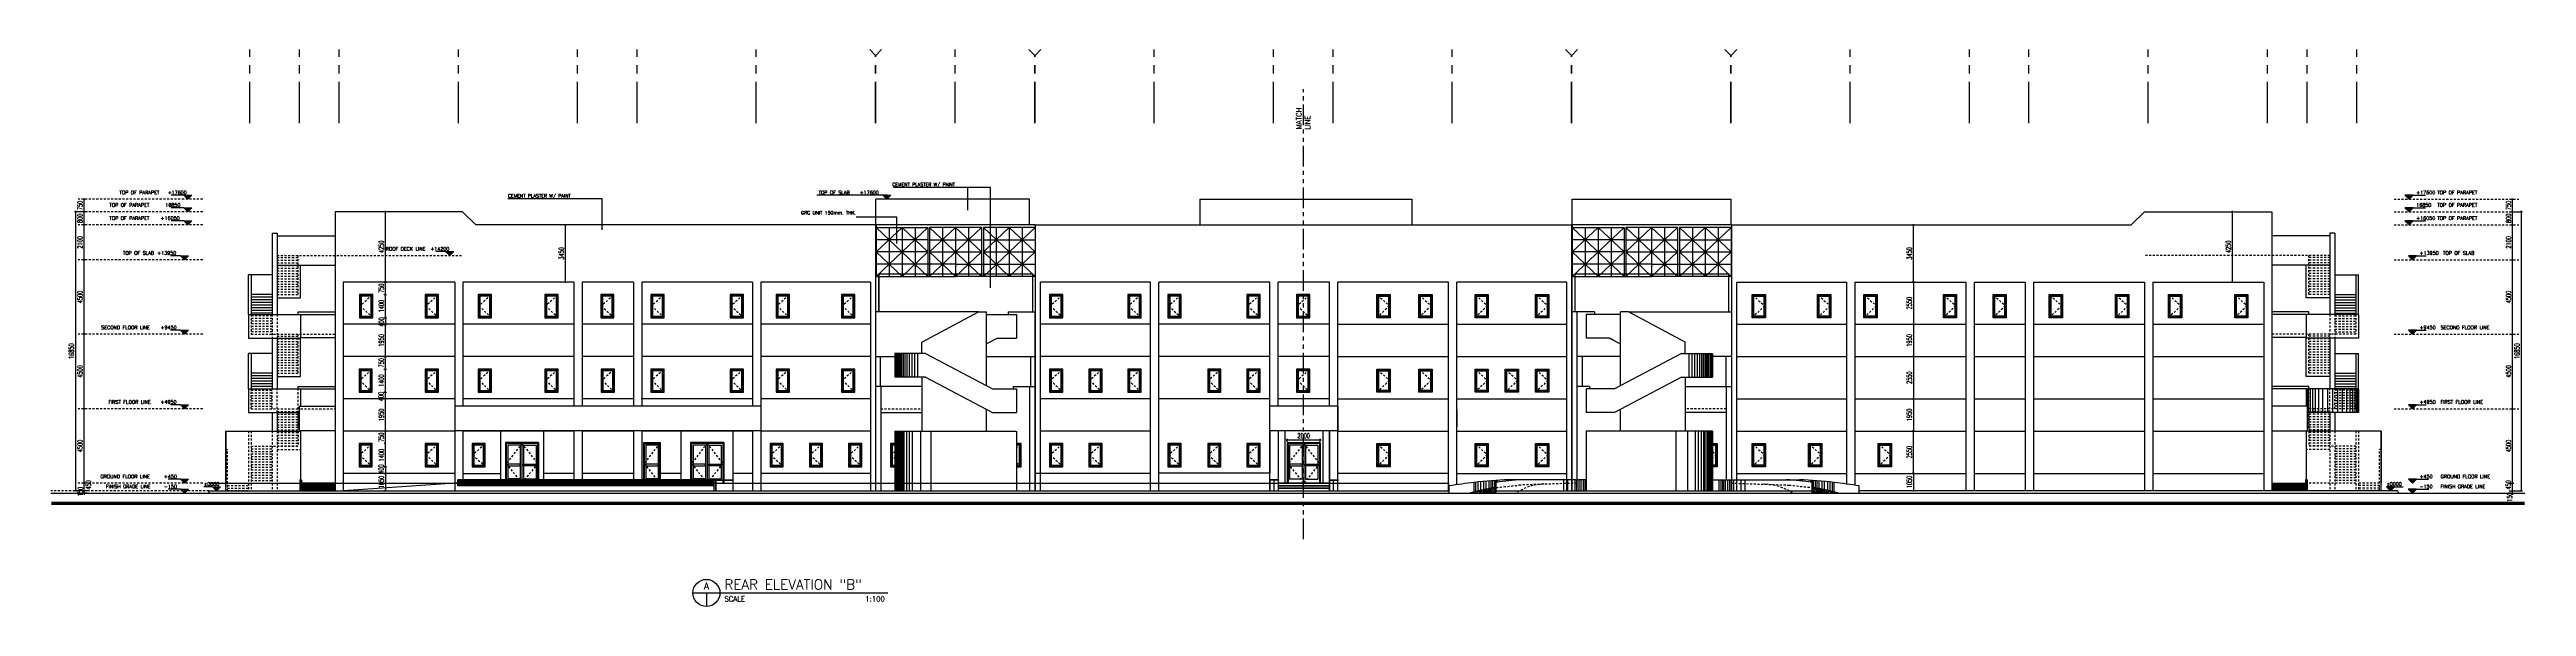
# Model space of a CAD drawing. Extents: x 417569 to 835280, y 43365 to 86819.
# Drawn here: x 417687.7 to 417837.4, y 43390.7 to 43424.3 of the extents above; entities that cross this region are included whole.
import ezdxf
from ezdxf.enums import TextEntityAlignment as Align

# ---------------------------------------------------------------- set-up
doc = ezdxf.new("R2010")
doc.units = 0
doc.header["$MEASUREMENT"] = 0
doc.header["$PDMODE"] = 3
doc.header["$PDSIZE"] = 0.1
for name, pattern in [('CENTERX2', [4, 2.5, -0.5, 0.5, -0.5]), ('HIDDEN2', [0.1875, 0.125, -0.0625]), ('PHANTOM', [2.5, 1.25, -0.25, 0.25, -0.25, 0.25, -0.25])]:
    doc.linetypes.add(name, pattern=pattern)
doc.layers.get('0').update_dxf_attribs({"linetype": 'CONTINUOUS'})
doc.layers.get('DEFPOINTS').update_dxf_attribs({"linetype": 'CONTINUOUS'})
for name, color, linetype in [('AX-DIM', 4, 'CONTINUOUS'), ('AXES', 11, 'CENTERX2'), ('AXES3', 1, 'PHANTOM'), ('BORDER', 4, 'CONTINUOUS'), ('DIM-IN', 7, 'CONTINUOUS'), ('DIM-OUT', 4, 'CONTINUOUS'), ('DOOR', 7, 'CONTINUOUS'), ('EL', 2, 'CONTINUOUS'), ('EL-LEVS', 4, 'CONTINUOUS'), ('EL-LEVT', 4, 'CONTINUOUS'), ('Handrail', 4, 'CONTINUOUS'), ('HAT', 11, 'CONTINUOUS'), ('Hatch', 4, 'CONTINUOUS'), ('ROOF', 7, 'CONTINUOUS'), ('STR', 5, 'CONTINUOUS'), ('WALL', 2, 'CONTINUOUS'), ('WIN', 4, 'CONTINUOUS')]:
    doc.layers.add(name, color=color, linetype=linetype)
doc.styles.add('ROMANS', font='ROMANS.shx', dxfattribs={"width": 0.6})
doc.styles.add('S', font='ROMANS.SHX')
doc.dimstyles.new('STANDARD in', dxfattribs={"dimtxt": 0.3, "dimasz": 0.1, "dimexe": 0.07, "dimexo": 0.05, "dimgap": 0.1, "dimtad": 1, "dimdec": 0, "dimlfac": 1000, "dimzin": 0, "dimdsep": 46, "dimtxsty": 'ROMANS', "dimblk": 'ARCHTICK', "dimcen": 0.05, "dimdle": 0.05, "dimclrd": 4, "dimclre": 4, "dimclrt": 2, "dimadec": 0, "dimazin": 0, "dimtfac": 1, "dimtdec": 0, "dimtmove": 2, "dimatfit": 3, "dimldrblk": 'ARCHTICK', "dimfxl": 0, "dimtolj": 1, "dimtzin": 0, "dimarcsym": 0})

# ---------------------------------------------------------------- blocks, each defined once
blk = doc.blocks.new('EL-LEV1')
at = {"layer": 'EL-LEVS'}
blk.add_lwpolyline([(0, 0), (300, 300), (-300, 300)], close=True, dxfattribs=at)
blk.add_solid([(-300, 300), (300, 300), (0, 0)], dxfattribs=at)
at = {"layer": 'EL-LEVT', "style": 'S'}
for tag, p in [('+0000', (534, 369)), ('ELEVATION', (2089, 369))]:
    blk.add_attdef(tag, p, '', height=260, dxfattribs=at)
blk = doc.blocks.new('_ARCHTICK')
at = {"color": 0, "linetype": 'ByBlock', "const_width": 0.15}
blk.add_lwpolyline([(-0.5, -0.5), (0.5, 0.5)], dxfattribs=at)
blk = doc.blocks.new('*D5')
at = {"layer": 'AX-DIM', "color": 4, "lineweight": -2}
for p, q in [((417707.97, 43400.5), (417707.95, 43400.5)), ((417708.02, 43399.05), (417708.02, 43400.55)), ((417707.97, 43399.1), (417707.95, 43399.1))]:
    blk.add_line(p, q, dxfattribs=at)
at = {"layer": 'DEFPOINTS', "color": 0}
for p in [(417708.02, 43400.5), (417708.02, 43400.5), (417708.02, 43399.1)]:
    blk.add_point(p, dxfattribs=at)
at = {"layer": 'AX-DIM', "color": 4, "lineweight": -2, "xscale": 0.1, "yscale": 0.1, "zscale": 0.1}
for p, rotation in [((417708.02, 43400.5), 90), ((417708.02, 43399.1), 270)]:
    blk.add_blockref('_ARCHTICK', p, dxfattribs=dict(at, rotation=rotation))
at = {"layer": 'AX-DIM', "color": 2, "insert": (417707.77, 43399.8), "char_height": 0.3, "attachment_point": 5, "rotation": 90, "style": 'ROMANS'}
blk.add_mtext('\\A1;1400', dxfattribs=at)
blk = doc.blocks.new('*D6')
at = {"layer": 'AX-DIM', "color": 4, "lineweight": -2}
for p, q in [((417707.97, 43401.25), (417707.95, 43401.25)), ((417708.02, 43400.45), (417708.02, 43401.3)), ((417707.97, 43400.5), (417707.95, 43400.5))]:
    blk.add_line(p, q, dxfattribs=at)
at = {"layer": 'DEFPOINTS', "color": 0}
for p in [(417708.02, 43401.25), (417708.02, 43401.25), (417708.02, 43400.5)]:
    blk.add_point(p, dxfattribs=at)
at = {"layer": 'AX-DIM', "color": 4, "lineweight": -2, "xscale": 0.1, "yscale": 0.1, "zscale": 0.1}
for p, rotation in [((417708.02, 43401.25), 90), ((417708.02, 43400.5), 270)]:
    blk.add_blockref('_ARCHTICK', p, dxfattribs=dict(at, rotation=rotation))
at = {"layer": 'AX-DIM', "color": 2, "insert": (417707.77, 43400.88), "char_height": 0.3, "attachment_point": 5, "rotation": 90, "style": 'ROMANS'}
blk.add_mtext('\\A1;750', dxfattribs=at)
blk = doc.blocks.new('*D7')
at = {"layer": 'AX-DIM', "color": 4, "lineweight": -2}
for p, q in [((417707.97, 43403.2), (417707.95, 43403.2)), ((417708.02, 43401.2), (417708.02, 43403.25)), ((417707.97, 43401.25), (417707.95, 43401.25))]:
    blk.add_line(p, q, dxfattribs=at)
at = {"layer": 'DEFPOINTS', "color": 0}
for p in [(417708.02, 43403.2), (417708.02, 43403.2), (417708.02, 43401.25)]:
    blk.add_point(p, dxfattribs=at)
at = {"layer": 'AX-DIM', "color": 4, "lineweight": -2, "xscale": 0.1, "yscale": 0.1, "zscale": 0.1}
for p, rotation in [((417708.02, 43403.2), 90), ((417708.02, 43401.25), 270)]:
    blk.add_blockref('_ARCHTICK', p, dxfattribs=dict(at, rotation=rotation))
at = {"layer": 'AX-DIM', "color": 2, "insert": (417707.77, 43402.23), "char_height": 0.3, "attachment_point": 5, "rotation": 90, "style": 'ROMANS'}
blk.add_mtext('\\A1;1950', dxfattribs=at)
blk = doc.blocks.new('*D8')
at = {"layer": 'AX-DIM', "color": 4, "lineweight": -2}
for p, q in [((417707.97, 43403.6), (417707.95, 43403.6)), ((417707.97, 43403.2), (417707.95, 43403.2)), ((417708.02, 43403.15), (417708.02, 43403.65))]:
    blk.add_line(p, q, dxfattribs=at)
at = {"layer": 'DEFPOINTS', "color": 0}
for p in [(417708.02, 43403.6), (417708.02, 43403.6), (417708.02, 43403.2)]:
    blk.add_point(p, dxfattribs=at)
at = {"layer": 'AX-DIM', "color": 4, "lineweight": -2, "xscale": 0.1, "yscale": 0.1, "zscale": 0.1}
for p, rotation in [((417708.02, 43403.6), 90), ((417708.02, 43403.2), 270)]:
    blk.add_blockref('_ARCHTICK', p, dxfattribs=dict(at, rotation=rotation))
at = {"layer": 'AX-DIM', "color": 2, "insert": (417707.75, 43403.34), "char_height": 0.3, "attachment_point": 5, "rotation": 90, "style": 'ROMANS'}
blk.add_mtext('\\A1;400', dxfattribs=at)
blk = doc.blocks.new('*D9')
at = {"layer": 'DEFPOINTS', "color": 0}
for p in [(417718.9, 43413.7), (417719.37, 43413.7), (417719.37, 43410.25)]:
    blk.add_point(p, dxfattribs=at)
at = {"layer": 'WIN', "color": 4, "lineweight": -2}
for p, q in [((417719.32, 43413.7), (417718.83, 43413.7)), ((417718.9, 43410.2), (417718.9, 43413.75)), ((417719.32, 43410.25), (417718.83, 43410.25))]:
    blk.add_line(p, q, dxfattribs=at)
at = {"layer": 'WIN', "color": 4, "lineweight": -2, "xscale": 0.1, "yscale": 0.1, "zscale": 0.1}
for p, rotation in [((417718.9, 43413.7), 90), ((417718.9, 43410.25), 270)]:
    blk.add_blockref('_ARCHTICK', p, dxfattribs=dict(at, rotation=rotation))
at = {"layer": 'WIN', "color": 2, "insert": (417718.65, 43411.98), "char_height": 0.3, "attachment_point": 5, "rotation": 90, "style": 'ROMANS'}
blk.add_mtext('\\A1;3450', dxfattribs=at)
blk = doc.blocks.new('*D10')
at = {"layer": 'DEFPOINTS', "color": 0}
for p in [(417707.88, 43405), (417708.02, 43405), (417707.88, 43403.6)]:
    blk.add_point(p, dxfattribs=at)
at = {"layer": 'DIM-OUT', "color": 4, "lineweight": -2}
for p, q in [((417707.93, 43405), (417708.09, 43405)), ((417708.02, 43403.55), (417708.02, 43405.05)), ((417707.93, 43403.6), (417708.09, 43403.6))]:
    blk.add_line(p, q, dxfattribs=at)
at = {"layer": 'DIM-OUT', "color": 4, "lineweight": -2, "xscale": 0.1, "yscale": 0.1, "zscale": 0.1}
for p, rotation in [((417708.02, 43405), 90), ((417708.02, 43403.6), 270)]:
    blk.add_blockref('_ARCHTICK', p, dxfattribs=dict(at, rotation=rotation))
at = {"layer": 'DIM-OUT', "color": 2, "insert": (417707.77, 43404.3), "char_height": 0.3, "attachment_point": 5, "rotation": 90, "style": 'ROMANS'}
blk.add_mtext('\\A1;1400', dxfattribs=at)
blk = doc.blocks.new('*D11')
at = {"layer": 'DEFPOINTS', "color": 0}
for p in [(417707.88, 43405.75), (417708.02, 43405.75), (417707.88, 43405)]:
    blk.add_point(p, dxfattribs=at)
at = {"layer": 'DIM-OUT', "color": 4, "lineweight": -2}
for p, q in [((417707.93, 43405.75), (417708.09, 43405.75)), ((417708.02, 43404.95), (417708.02, 43405.8)), ((417707.93, 43405), (417708.09, 43405))]:
    blk.add_line(p, q, dxfattribs=at)
at = {"layer": 'DIM-OUT', "color": 4, "lineweight": -2, "xscale": 0.1, "yscale": 0.1, "zscale": 0.1}
for p, rotation in [((417708.02, 43405.75), 90), ((417708.02, 43405), 270)]:
    blk.add_blockref('_ARCHTICK', p, dxfattribs=dict(at, rotation=rotation))
at = {"layer": 'DIM-OUT', "color": 2, "insert": (417707.77, 43405.38), "char_height": 0.3, "attachment_point": 5, "rotation": 90, "style": 'ROMANS'}
blk.add_mtext('\\A1;750', dxfattribs=at)
blk = doc.blocks.new('*D12')
at = {"layer": 'DEFPOINTS', "color": 0}
for p in [(417708.02, 43407.7), (417708.02, 43407.7), (417708.02, 43405.75)]:
    blk.add_point(p, dxfattribs=at)
at = {"layer": 'DIM-OUT', "color": 4, "lineweight": -2}
for p, q in [((417707.97, 43407.7), (417707.95, 43407.7)), ((417708.02, 43405.7), (417708.02, 43407.75)), ((417707.97, 43405.75), (417707.95, 43405.75))]:
    blk.add_line(p, q, dxfattribs=at)
at = {"layer": 'DIM-OUT', "color": 4, "lineweight": -2, "xscale": 0.1, "yscale": 0.1, "zscale": 0.1}
for p, rotation in [((417708.02, 43407.7), 90), ((417708.02, 43405.75), 270)]:
    blk.add_blockref('_ARCHTICK', p, dxfattribs=dict(at, rotation=rotation))
at = {"layer": 'DIM-OUT', "color": 2, "insert": (417707.77, 43406.73), "char_height": 0.3, "attachment_point": 5, "rotation": 90, "style": 'ROMANS'}
blk.add_mtext('\\A1;1950', dxfattribs=at)
blk = doc.blocks.new('*D13')
at = {"layer": 'DEFPOINTS', "color": 0}
for p in [(417707.88, 43408.1), (417707.88, 43407.7), (417708.02, 43407.7)]:
    blk.add_point(p, dxfattribs=at)
at = {"layer": 'DIM-OUT', "color": 4, "lineweight": -2}
for p, q in [((417707.93, 43408.1), (417708.09, 43408.1)), ((417707.93, 43407.7), (417708.09, 43407.7)), ((417708.02, 43408.15), (417708.02, 43407.65))]:
    blk.add_line(p, q, dxfattribs=at)
at = {"layer": 'DIM-OUT', "color": 4, "lineweight": -2, "xscale": 0.1, "yscale": 0.1, "zscale": 0.1}
for p, rotation in [((417708.02, 43408.1), 90), ((417708.02, 43407.7), 270)]:
    blk.add_blockref('_ARCHTICK', p, dxfattribs=dict(at, rotation=rotation))
at = {"layer": 'DIM-OUT', "color": 2, "insert": (417707.78, 43407.84), "char_height": 0.3, "attachment_point": 5, "rotation": 90, "style": 'ROMANS'}
blk.add_mtext('\\A1;400', dxfattribs=at)
blk = doc.blocks.new('*D14')
at = {"layer": 'DEFPOINTS', "color": 0}
for p in [(417707.88, 43409.5), (417708.02, 43409.5), (417707.88, 43408.1)]:
    blk.add_point(p, dxfattribs=at)
at = {"layer": 'DIM-OUT', "color": 4, "lineweight": -2}
for p, q in [((417707.93, 43409.5), (417708.09, 43409.5)), ((417708.02, 43408.05), (417708.02, 43409.55)), ((417707.93, 43408.1), (417708.09, 43408.1))]:
    blk.add_line(p, q, dxfattribs=at)
at = {"layer": 'DIM-OUT', "color": 4, "lineweight": -2, "xscale": 0.1, "yscale": 0.1, "zscale": 0.1}
for p, rotation in [((417708.02, 43409.5), 90), ((417708.02, 43408.1), 270)]:
    blk.add_blockref('_ARCHTICK', p, dxfattribs=dict(at, rotation=rotation))
at = {"layer": 'DIM-OUT', "color": 2, "insert": (417707.77, 43408.8), "char_height": 0.3, "attachment_point": 5, "rotation": 90, "style": 'ROMANS'}
blk.add_mtext('\\A1;1400', dxfattribs=at)
blk = doc.blocks.new('*D15')
at = {"layer": 'DEFPOINTS', "color": 0}
for p in [(417707.88, 43410.25), (417708.02, 43410.25), (417707.88, 43409.5)]:
    blk.add_point(p, dxfattribs=at)
at = {"layer": 'DIM-OUT', "color": 4, "lineweight": -2}
for p, q in [((417707.93, 43410.25), (417708.09, 43410.25)), ((417708.02, 43409.45), (417708.02, 43410.3)), ((417707.93, 43409.5), (417708.09, 43409.5))]:
    blk.add_line(p, q, dxfattribs=at)
at = {"layer": 'DIM-OUT', "color": 4, "lineweight": -2, "xscale": 0.1, "yscale": 0.1, "zscale": 0.1}
for p, rotation in [((417708.02, 43410.25), 90), ((417708.02, 43409.5), 270)]:
    blk.add_blockref('_ARCHTICK', p, dxfattribs=dict(at, rotation=rotation))
at = {"layer": 'DIM-OUT', "color": 2, "insert": (417707.77, 43409.88), "char_height": 0.3, "attachment_point": 5, "rotation": 90, "style": 'ROMANS'}
blk.add_mtext('\\A1;750', dxfattribs=at)
blk = doc.blocks.new('*D16')
at = {"layer": 'DEFPOINTS', "color": 0}
for p in [(417708.02, 43414.5), (417708.02, 43414.5), (417708.02, 43410.25)]:
    blk.add_point(p, dxfattribs=at)
at = {"layer": 'DIM-OUT', "color": 4, "lineweight": -2}
for p, q in [((417707.97, 43414.5), (417707.95, 43414.5)), ((417708.02, 43410.2), (417708.02, 43414.55)), ((417707.97, 43410.25), (417707.95, 43410.25))]:
    blk.add_line(p, q, dxfattribs=at)
at = {"layer": 'DIM-OUT', "color": 4, "lineweight": -2, "xscale": 0.1, "yscale": 0.1, "zscale": 0.1}
for p, rotation in [((417708.02, 43414.5), 90), ((417708.02, 43410.25), 270)]:
    blk.add_blockref('_ARCHTICK', p, dxfattribs=dict(at, rotation=rotation))
at = {"layer": 'DIM-OUT', "color": 2, "insert": (417707.77, 43412.38), "char_height": 0.3, "attachment_point": 5, "rotation": 90, "style": 'ROMANS'}
blk.add_mtext('\\A1;4250', dxfattribs=at)
blk = doc.blocks.new('*D17')
at = {"layer": 'DEFPOINTS', "color": 0}
for p in [(417707.88, 43399.1), (417707.88, 43398.7), (417708.02, 43398.7)]:
    blk.add_point(p, dxfattribs=at)
at = {"layer": 'DIM-OUT', "color": 4, "lineweight": -2}
for p, q in [((417707.93, 43399.1), (417708.09, 43399.1)), ((417707.93, 43398.7), (417708.09, 43398.7)), ((417708.02, 43399.15), (417708.02, 43398.65))]:
    blk.add_line(p, q, dxfattribs=at)
at = {"layer": 'DIM-OUT', "color": 4, "lineweight": -2, "xscale": 0.1, "yscale": 0.1, "zscale": 0.1}
for p, rotation in [((417708.02, 43399.1), 90), ((417708.02, 43398.7), 270)]:
    blk.add_blockref('_ARCHTICK', p, dxfattribs=dict(at, rotation=rotation))
at = {"layer": 'DIM-OUT', "color": 2, "insert": (417707.76, 43398.96), "char_height": 0.3, "attachment_point": 5, "rotation": 90, "style": 'ROMANS'}
blk.add_mtext('\\A1;400', dxfattribs=at)
blk = doc.blocks.new('*D18')
at = {"layer": 'DEFPOINTS', "color": 0}
for p in [(417708.02, 43398.7), (417708.02, 43397.65), (417708.02, 43397.65)]:
    blk.add_point(p, dxfattribs=at)
at = {"layer": 'DIM-OUT', "color": 4, "lineweight": -2}
for p, q in [((417707.97, 43398.7), (417707.95, 43398.7)), ((417708.02, 43398.75), (417708.02, 43397.6)), ((417707.97, 43397.65), (417707.95, 43397.65))]:
    blk.add_line(p, q, dxfattribs=at)
at = {"layer": 'DIM-OUT', "color": 4, "lineweight": -2, "xscale": 0.1, "yscale": 0.1, "zscale": 0.1}
for p, rotation in [((417708.02, 43398.7), 90), ((417708.02, 43397.65), 270)]:
    blk.add_blockref('_ARCHTICK', p, dxfattribs=dict(at, rotation=rotation))
at = {"layer": 'DIM-OUT', "color": 2, "insert": (417707.77, 43398.18), "char_height": 0.3, "attachment_point": 5, "rotation": 90, "style": 'ROMANS'}
blk.add_mtext('\\A1;1050', dxfattribs=at)
blk = doc.blocks.new('*D34')
at = {"layer": 'AX-DIM', "color": 4, "lineweight": -2}
for p, q in [((417800.27, 43401.25), (417800.25, 43401.25)), ((417800.32, 43398.65), (417800.32, 43401.3)), ((417800.37, 43398.7), (417800.39, 43398.7))]:
    blk.add_line(p, q, dxfattribs=at)
at = {"layer": 'DEFPOINTS', "color": 0}
for p in [(417800.32, 43401.25), (417800.32, 43401.25), (417800.32, 43398.7)]:
    blk.add_point(p, dxfattribs=at)
at = {"layer": 'AX-DIM', "color": 4, "lineweight": -2, "xscale": 0.1, "yscale": 0.1, "zscale": 0.1}
for p, rotation in [((417800.32, 43401.25), 90), ((417800.32, 43398.7), 270)]:
    blk.add_blockref('_ARCHTICK', p, dxfattribs=dict(at, rotation=rotation))
at = {"layer": 'AX-DIM', "color": 2, "insert": (417800.07, 43399.98), "char_height": 0.3, "attachment_point": 5, "rotation": 90, "style": 'ROMANS'}
blk.add_mtext('\\A1;2550', dxfattribs=at)
blk = doc.blocks.new('*D35')
at = {"layer": 'DEFPOINTS', "color": 0}
for p in [(417799.84, 43413.7), (417800.32, 43413.7), (417799.84, 43410.25)]:
    blk.add_point(p, dxfattribs=at)
at = {"layer": 'WIN', "color": 4, "lineweight": -2}
for p, q in [((417799.89, 43413.7), (417800.39, 43413.7)), ((417800.32, 43410.2), (417800.32, 43413.75)), ((417799.89, 43410.25), (417800.39, 43410.25))]:
    blk.add_line(p, q, dxfattribs=at)
at = {"layer": 'WIN', "color": 4, "lineweight": -2, "xscale": 0.1, "yscale": 0.1, "zscale": 0.1}
for p, rotation in [((417800.32, 43413.7), 90), ((417800.32, 43410.25), 270)]:
    blk.add_blockref('_ARCHTICK', p, dxfattribs=dict(at, rotation=rotation))
at = {"layer": 'WIN', "color": 2, "insert": (417800.07, 43411.98), "char_height": 0.3, "attachment_point": 5, "rotation": 90, "style": 'ROMANS'}
blk.add_mtext('\\A1;3450', dxfattribs=at)
blk = doc.blocks.new('*D27')
at = {"layer": 'DEFPOINTS', "color": 0}
for p in [(417819.6, 43414.5), (417819.6, 43414.5), (417819.6, 43410.25)]:
    blk.add_point(p, dxfattribs=at)
at = {"layer": 'DIM-OUT', "color": 4, "lineweight": -2}
for p, q in [((417819.55, 43414.5), (417819.53, 43414.5)), ((417819.6, 43410.2), (417819.6, 43414.55)), ((417819.55, 43410.25), (417819.53, 43410.25))]:
    blk.add_line(p, q, dxfattribs=at)
at = {"layer": 'DIM-OUT', "color": 4, "lineweight": -2, "xscale": 0.1, "yscale": 0.1, "zscale": 0.1}
for p, rotation in [((417819.6, 43414.5), 90), ((417819.6, 43410.25), 270)]:
    blk.add_blockref('_ARCHTICK', p, dxfattribs=dict(at, rotation=rotation))
at = {"layer": 'DIM-OUT', "color": 2, "insert": (417819.35, 43412.38), "char_height": 0.3, "attachment_point": 5, "rotation": 90, "style": 'ROMANS'}
blk.add_mtext('\\A1;4250', dxfattribs=at)
blk = doc.blocks.new('*D19')
at = {"layer": 'DEFPOINTS', "color": 0}
for p in [(417800.32, 43410.25), (417800.32, 43407.7), (417800.32, 43407.7)]:
    blk.add_point(p, dxfattribs=at)
at = {"layer": 'DIM-OUT', "color": 4, "lineweight": -2}
for p, q in [((417800.27, 43410.25), (417800.25, 43410.25)), ((417800.32, 43410.3), (417800.32, 43407.65)), ((417800.27, 43407.7), (417800.25, 43407.7))]:
    blk.add_line(p, q, dxfattribs=at)
at = {"layer": 'DIM-OUT', "color": 4, "lineweight": -2, "xscale": 0.1, "yscale": 0.1, "zscale": 0.1}
for p, rotation in [((417800.32, 43410.25), 90), ((417800.32, 43407.7), 270)]:
    blk.add_blockref('_ARCHTICK', p, dxfattribs=dict(at, rotation=rotation))
at = {"layer": 'DIM-OUT', "color": 2, "insert": (417800.07, 43408.98), "char_height": 0.3, "attachment_point": 5, "rotation": 90, "style": 'ROMANS'}
blk.add_mtext('\\A1;2550', dxfattribs=at)
blk = doc.blocks.new('*D20')
at = {"layer": 'DEFPOINTS', "color": 0}
for p in [(417800.32, 43407.7), (417800.32, 43405.75), (417800.32, 43405.75)]:
    blk.add_point(p, dxfattribs=at)
at = {"layer": 'DIM-OUT', "color": 4, "lineweight": -2}
for p, q in [((417800.27, 43407.7), (417800.25, 43407.7)), ((417800.32, 43407.75), (417800.32, 43405.7)), ((417800.37, 43405.75), (417800.39, 43405.75))]:
    blk.add_line(p, q, dxfattribs=at)
at = {"layer": 'DIM-OUT', "color": 4, "lineweight": -2, "xscale": 0.1, "yscale": 0.1, "zscale": 0.1}
for p, rotation in [((417800.32, 43407.7), 90), ((417800.32, 43405.75), 270)]:
    blk.add_blockref('_ARCHTICK', p, dxfattribs=dict(at, rotation=rotation))
at = {"layer": 'DIM-OUT', "color": 2, "insert": (417800.07, 43406.73), "char_height": 0.3, "attachment_point": 5, "rotation": 90, "style": 'ROMANS'}
blk.add_mtext('\\A1;1950', dxfattribs=at)
blk = doc.blocks.new('*D21')
at = {"layer": 'DEFPOINTS', "color": 0}
for p in [(417800.32, 43405.75), (417800.32, 43403.2), (417800.32, 43403.2)]:
    blk.add_point(p, dxfattribs=at)
at = {"layer": 'DIM-OUT', "color": 4, "lineweight": -2}
for p, q in [((417800.27, 43405.75), (417800.25, 43405.75)), ((417800.32, 43405.8), (417800.32, 43403.15)), ((417800.27, 43403.2), (417800.25, 43403.2))]:
    blk.add_line(p, q, dxfattribs=at)
at = {"layer": 'DIM-OUT', "color": 4, "lineweight": -2, "xscale": 0.1, "yscale": 0.1, "zscale": 0.1}
for p, rotation in [((417800.32, 43405.75), 90), ((417800.32, 43403.2), 270)]:
    blk.add_blockref('_ARCHTICK', p, dxfattribs=dict(at, rotation=rotation))
at = {"layer": 'DIM-OUT', "color": 2, "insert": (417800.07, 43404.48), "char_height": 0.3, "attachment_point": 5, "rotation": 90, "style": 'ROMANS'}
blk.add_mtext('\\A1;2550', dxfattribs=at)
blk = doc.blocks.new('*D22')
at = {"layer": 'DEFPOINTS', "color": 0}
for p in [(417800.32, 43403.2), (417800.32, 43401.25), (417800.32, 43401.25)]:
    blk.add_point(p, dxfattribs=at)
at = {"layer": 'DIM-OUT', "color": 4, "lineweight": -2}
for p, q in [((417800.27, 43403.2), (417800.25, 43403.2)), ((417800.32, 43403.25), (417800.32, 43401.2)), ((417800.37, 43401.25), (417800.39, 43401.25))]:
    blk.add_line(p, q, dxfattribs=at)
at = {"layer": 'DIM-OUT', "color": 4, "lineweight": -2, "xscale": 0.1, "yscale": 0.1, "zscale": 0.1}
for p, rotation in [((417800.32, 43403.2), 90), ((417800.32, 43401.25), 270)]:
    blk.add_blockref('_ARCHTICK', p, dxfattribs=dict(at, rotation=rotation))
at = {"layer": 'DIM-OUT', "color": 2, "insert": (417800.07, 43402.23), "char_height": 0.3, "attachment_point": 5, "rotation": 90, "style": 'ROMANS'}
blk.add_mtext('\\A1;1950', dxfattribs=at)
blk = doc.blocks.new('*D23')
at = {"layer": 'DEFPOINTS', "color": 0}
for p in [(417800.32, 43398.7), (417800.32, 43397.65), (417800.32, 43397.65)]:
    blk.add_point(p, dxfattribs=at)
at = {"layer": 'DIM-OUT', "color": 4, "lineweight": -2}
for p, q in [((417800.27, 43398.7), (417800.25, 43398.7)), ((417800.32, 43398.75), (417800.32, 43397.6)), ((417800.27, 43397.65), (417800.25, 43397.65))]:
    blk.add_line(p, q, dxfattribs=at)
at = {"layer": 'DIM-OUT', "color": 4, "lineweight": -2, "xscale": 0.1, "yscale": 0.1, "zscale": 0.1}
for p, rotation in [((417800.32, 43398.7), 90), ((417800.32, 43397.65), 270)]:
    blk.add_blockref('_ARCHTICK', p, dxfattribs=dict(at, rotation=rotation))
at = {"layer": 'DIM-OUT', "color": 2, "insert": (417800.07, 43398.18), "char_height": 0.3, "attachment_point": 5, "rotation": 90, "style": 'ROMANS'}
blk.add_mtext('\\A1;1050', dxfattribs=at)
blk = doc.blocks.new('*D24')
at = {"layer": 'DEFPOINTS', "color": 0}
for p in [(417689.82, 43397.65), (417690.05, 43397.65), (417690.05, 43397.5)]:
    blk.add_point(p, dxfattribs=at)
at = {"layer": 'DIM-OUT', "color": 4, "lineweight": -2}
for p, q in [((417690, 43397.65), (417689.75, 43397.65)), ((417690, 43397.5), (417689.75, 43397.5)), ((417689.82, 43397.65), (417689.82, 43397.75)), ((417689.82, 43397.5), (417689.82, 43397.65)), ((417689.82, 43397.5), (417689.82, 43397.4))]:
    blk.add_line(p, q, dxfattribs=at)
at = {"layer": 'DIM-OUT', "color": 4, "lineweight": -2, "xscale": 0.1, "yscale": 0.1, "zscale": 0.1}
for p, rotation in [((417689.82, 43397.65), 270), ((417689.82, 43397.5), 90)]:
    blk.add_blockref('_ARCHTICK', p, dxfattribs=dict(at, rotation=rotation))
at = {"layer": 'DIM-OUT', "color": 2, "insert": (417689.59, 43397.6), "char_height": 0.3, "attachment_point": 5, "rotation": 90, "style": 'ROMANS'}
blk.add_mtext('\\A1;150', dxfattribs=at)
blk = doc.blocks.new('*D25')
at = {"layer": 'DEFPOINTS', "color": 0}
for p in [(417689.82, 43398.1), (417690.05, 43398.1), (417690.05, 43397.65)]:
    blk.add_point(p, dxfattribs=at)
at = {"layer": 'DIM-OUT', "color": 4, "lineweight": -2}
for p, q in [((417690, 43398.1), (417689.75, 43398.1)), ((417689.82, 43397.6), (417689.82, 43398.15)), ((417690, 43397.65), (417689.75, 43397.65))]:
    blk.add_line(p, q, dxfattribs=at)
at = {"layer": 'DIM-OUT', "color": 4, "lineweight": -2, "xscale": 0.1, "yscale": 0.1, "zscale": 0.1}
for p, rotation in [((417689.82, 43398.1), 90), ((417689.82, 43397.65), 270)]:
    blk.add_blockref('_ARCHTICK', p, dxfattribs=dict(at, rotation=rotation))
at = {"layer": 'DIM-OUT', "color": 2, "insert": (417690.08, 43398), "char_height": 0.3, "attachment_point": 5, "rotation": 90, "style": 'ROMANS'}
blk.add_mtext('\\A1;450', dxfattribs=at)
blk = doc.blocks.new('*D26')
at = {"layer": 'DEFPOINTS', "color": 0}
for p in [(417689.82, 43402.6), (417690.05, 43402.6), (417690.05, 43398.1)]:
    blk.add_point(p, dxfattribs=at)
at = {"layer": 'DIM-OUT', "color": 4, "lineweight": -2}
for p, q in [((417690, 43402.6), (417689.75, 43402.6)), ((417689.82, 43398.05), (417689.82, 43402.65)), ((417690, 43398.1), (417689.75, 43398.1))]:
    blk.add_line(p, q, dxfattribs=at)
at = {"layer": 'DIM-OUT', "color": 4, "lineweight": -2, "xscale": 0.1, "yscale": 0.1, "zscale": 0.1}
for p, rotation in [((417689.82, 43402.6), 90), ((417689.82, 43398.1), 270)]:
    blk.add_blockref('_ARCHTICK', p, dxfattribs=dict(at, rotation=rotation))
at = {"layer": 'DIM-OUT', "color": 2, "insert": (417689.57, 43400.35), "char_height": 0.3, "attachment_point": 5, "rotation": 90, "style": 'ROMANS'}
blk.add_mtext('\\A1;4500', dxfattribs=at)
blk = doc.blocks.new('*D28')
at = {"layer": 'DEFPOINTS', "color": 0}
for p in [(417689.82, 43407.1), (417690.05, 43407.1), (417690.05, 43402.6)]:
    blk.add_point(p, dxfattribs=at)
at = {"layer": 'DIM-OUT', "color": 4, "lineweight": -2}
for p, q in [((417690, 43407.1), (417689.75, 43407.1)), ((417689.82, 43402.55), (417689.82, 43407.15)), ((417690, 43402.6), (417689.75, 43402.6))]:
    blk.add_line(p, q, dxfattribs=at)
at = {"layer": 'DIM-OUT', "color": 4, "lineweight": -2, "xscale": 0.1, "yscale": 0.1, "zscale": 0.1}
for p, rotation in [((417689.82, 43407.1), 90), ((417689.82, 43402.6), 270)]:
    blk.add_blockref('_ARCHTICK', p, dxfattribs=dict(at, rotation=rotation))
at = {"layer": 'DIM-OUT', "color": 2, "insert": (417689.57, 43404.85), "char_height": 0.3, "attachment_point": 5, "rotation": 90, "style": 'ROMANS'}
blk.add_mtext('\\A1;4500', dxfattribs=at)
blk = doc.blocks.new('*D29')
at = {"layer": 'DEFPOINTS', "color": 0}
for p in [(417689.82, 43411.6), (417690.05, 43411.6), (417690.05, 43407.1)]:
    blk.add_point(p, dxfattribs=at)
at = {"layer": 'DIM-OUT', "color": 4, "lineweight": -2}
for p, q in [((417690, 43411.6), (417689.75, 43411.6)), ((417689.82, 43407.05), (417689.82, 43411.65)), ((417690, 43407.1), (417689.75, 43407.1))]:
    blk.add_line(p, q, dxfattribs=at)
at = {"layer": 'DIM-OUT', "color": 4, "lineweight": -2, "xscale": 0.1, "yscale": 0.1, "zscale": 0.1}
for p, rotation in [((417689.82, 43411.6), 90), ((417689.82, 43407.1), 270)]:
    blk.add_blockref('_ARCHTICK', p, dxfattribs=dict(at, rotation=rotation))
at = {"layer": 'DIM-OUT', "color": 2, "insert": (417689.57, 43409.35), "char_height": 0.3, "attachment_point": 5, "rotation": 90, "style": 'ROMANS'}
blk.add_mtext('\\A1;4500', dxfattribs=at)
blk = doc.blocks.new('*D30')
at = {"layer": 'DEFPOINTS', "color": 0}
for p in [(417689.82, 43413.7), (417690.05, 43413.7), (417690.05, 43411.6)]:
    blk.add_point(p, dxfattribs=at)
at = {"layer": 'DIM-OUT', "color": 4, "lineweight": -2}
for p, q in [((417690, 43413.7), (417689.75, 43413.7)), ((417689.82, 43411.55), (417689.82, 43413.75)), ((417690, 43411.6), (417689.75, 43411.6))]:
    blk.add_line(p, q, dxfattribs=at)
at = {"layer": 'DIM-OUT', "color": 4, "lineweight": -2, "xscale": 0.1, "yscale": 0.1, "zscale": 0.1}
for p, rotation in [((417689.82, 43413.7), 90), ((417689.82, 43411.6), 270)]:
    blk.add_blockref('_ARCHTICK', p, dxfattribs=dict(at, rotation=rotation))
at = {"layer": 'DIM-OUT', "color": 2, "insert": (417689.57, 43412.65), "char_height": 0.3, "attachment_point": 5, "rotation": 90, "style": 'ROMANS'}
blk.add_mtext('\\A1;2100', dxfattribs=at)
blk = doc.blocks.new('*D31')
at = {"layer": 'DEFPOINTS', "color": 0}
for p in [(417689.82, 43414.5), (417690.05, 43414.5), (417690.05, 43413.7)]:
    blk.add_point(p, dxfattribs=at)
at = {"layer": 'DIM-OUT', "color": 4, "lineweight": -2}
for p, q in [((417690, 43414.5), (417689.75, 43414.5)), ((417689.82, 43413.65), (417689.82, 43414.55)), ((417690, 43413.7), (417689.75, 43413.7))]:
    blk.add_line(p, q, dxfattribs=at)
at = {"layer": 'DIM-OUT', "color": 4, "lineweight": -2, "xscale": 0.1, "yscale": 0.1, "zscale": 0.1}
for p, rotation in [((417689.82, 43414.5), 90), ((417689.82, 43413.7), 270)]:
    blk.add_blockref('_ARCHTICK', p, dxfattribs=dict(at, rotation=rotation))
at = {"layer": 'DIM-OUT', "color": 2, "insert": (417689.57, 43414.1), "char_height": 0.3, "attachment_point": 5, "rotation": 90, "style": 'ROMANS'}
blk.add_mtext('\\A1;800', dxfattribs=at)
blk = doc.blocks.new('*D32')
at = {"layer": 'DEFPOINTS', "color": 0}
for p in [(417689.82, 43415.25), (417690.05, 43415.25), (417690.05, 43414.5)]:
    blk.add_point(p, dxfattribs=at)
at = {"layer": 'DIM-OUT', "color": 4, "lineweight": -2}
for p, q in [((417690, 43415.25), (417689.75, 43415.25)), ((417690, 43414.5), (417689.75, 43414.5)), ((417689.82, 43414.45), (417689.82, 43415.3))]:
    blk.add_line(p, q, dxfattribs=at)
at = {"layer": 'DIM-OUT', "color": 4, "lineweight": -2, "xscale": 0.1, "yscale": 0.1, "zscale": 0.1}
for p, rotation in [((417689.82, 43415.25), 90), ((417689.82, 43414.5), 270)]:
    blk.add_blockref('_ARCHTICK', p, dxfattribs=dict(at, rotation=rotation))
at = {"layer": 'DIM-OUT', "color": 2, "insert": (417689.57, 43414.88), "char_height": 0.3, "attachment_point": 5, "rotation": 90, "style": 'ROMANS'}
blk.add_mtext('\\A1;750', dxfattribs=at)
blk = doc.blocks.new('*D33')
at = {"layer": 'DEFPOINTS', "color": 0}
for p in [(417690.07, 43414.5), (417689.3, 43397.65), (417690.07, 43397.65)]:
    blk.add_point(p, dxfattribs=at)
at = {"layer": 'DIM-OUT', "color": 4, "lineweight": -2}
for p, q in [((417690.02, 43414.5), (417689.23, 43414.5)), ((417689.3, 43414.55), (417689.3, 43397.6)), ((417690.02, 43397.65), (417689.23, 43397.65))]:
    blk.add_line(p, q, dxfattribs=at)
at = {"layer": 'DIM-OUT', "color": 4, "lineweight": -2, "xscale": 0.1, "yscale": 0.1, "zscale": 0.1}
for p, rotation in [((417689.3, 43414.5), 90), ((417689.3, 43397.65), 270)]:
    blk.add_blockref('_ARCHTICK', p, dxfattribs=dict(at, rotation=rotation))
at = {"layer": 'DIM-OUT', "color": 2, "insert": (417689.05, 43406.08), "char_height": 0.3, "attachment_point": 5, "rotation": 90, "style": 'ROMANS'}
blk.add_mtext('\\A1;16850', dxfattribs=at)
blk = doc.blocks.new('*D36')
at = {"layer": 'DEFPOINTS', "color": 0}
for p in [(417762.49, 43400.55), (417764.49, 43400.72), (417764.49, 43400.55)]:
    blk.add_point(p, dxfattribs=at)
at = {"layer": 'Hatch', "color": 4, "lineweight": -2}
for p, q in [((417762.49, 43400.6), (417762.49, 43400.79)), ((417764.49, 43400.6), (417764.49, 43400.79)), ((417762.44, 43400.72), (417764.54, 43400.72))]:
    blk.add_line(p, q, dxfattribs=at)
at = {"layer": 'Hatch', "color": 4, "lineweight": -2, "xscale": 0.1, "yscale": 0.1, "zscale": 0.1, "rotation": 180}
blk.add_blockref('_ARCHTICK', (417762.49, 43400.72), dxfattribs=at)
at = {"layer": 'Hatch', "color": 4, "lineweight": -2, "xscale": 0.1, "yscale": 0.1, "zscale": 0.1}
blk.add_blockref('_ARCHTICK', (417764.49, 43400.72), dxfattribs=at)
at = {"layer": 'Hatch', "color": 2, "insert": (417763.49, 43400.97), "char_height": 0.3, "attachment_point": 5, "style": 'ROMANS'}
blk.add_mtext('\\A1;2000', dxfattribs=at)
blk = doc.blocks.new('*D37')
at = {"layer": 'DEFPOINTS', "color": 0}
for p in [(417836.3, 43397.65), (417836.3, 43397.5), (417836.52, 43397.65)]:
    blk.add_point(p, dxfattribs=at)
at = {"layer": 'DIM-OUT', "color": 4, "lineweight": -2}
for p, q in [((417836.35, 43397.65), (417836.59, 43397.65)), ((417836.35, 43397.5), (417836.59, 43397.5)), ((417836.52, 43397.65), (417836.52, 43397.75)), ((417836.52, 43397.5), (417836.52, 43397.65)), ((417836.52, 43397.5), (417836.52, 43397.4))]:
    blk.add_line(p, q, dxfattribs=at)
at = {"layer": 'DIM-OUT', "color": 4, "lineweight": -2, "xscale": 0.1, "yscale": 0.1, "zscale": 0.1}
for p, rotation in [((417836.52, 43397.65), 270), ((417836.52, 43397.5), 90)]:
    blk.add_blockref('_ARCHTICK', p, dxfattribs=dict(at, rotation=rotation))
at = {"layer": 'DIM-OUT', "color": 2, "insert": (417836.34, 43397.27), "char_height": 0.3, "attachment_point": 5, "rotation": 90, "style": 'ROMANS'}
blk.add_mtext('\\A1;150', dxfattribs=at)
blk = doc.blocks.new('*D38')
at = {"layer": 'DEFPOINTS', "color": 0}
for p in [(417836.3, 43398.1), (417836.52, 43398.1), (417836.3, 43397.65)]:
    blk.add_point(p, dxfattribs=at)
at = {"layer": 'DIM-OUT', "color": 4, "lineweight": -2}
for p, q in [((417836.35, 43398.1), (417836.59, 43398.1)), ((417836.52, 43397.6), (417836.52, 43398.15)), ((417836.35, 43397.65), (417836.59, 43397.65))]:
    blk.add_line(p, q, dxfattribs=at)
at = {"layer": 'DIM-OUT', "color": 4, "lineweight": -2, "xscale": 0.1, "yscale": 0.1, "zscale": 0.1}
for p, rotation in [((417836.52, 43398.1), 90), ((417836.52, 43397.65), 270)]:
    blk.add_blockref('_ARCHTICK', p, dxfattribs=dict(at, rotation=rotation))
at = {"layer": 'DIM-OUT', "color": 2, "insert": (417836.26, 43398), "char_height": 0.3, "attachment_point": 5, "rotation": 90, "style": 'ROMANS'}
blk.add_mtext('\\A1;450', dxfattribs=at)
blk = doc.blocks.new('*D39')
at = {"layer": 'DEFPOINTS', "color": 0}
for p in [(417836.3, 43402.6), (417836.52, 43402.6), (417836.3, 43398.1)]:
    blk.add_point(p, dxfattribs=at)
at = {"layer": 'DIM-OUT', "color": 4, "lineweight": -2}
for p, q in [((417836.35, 43402.6), (417836.59, 43402.6)), ((417836.52, 43398.05), (417836.52, 43402.65)), ((417836.35, 43398.1), (417836.59, 43398.1))]:
    blk.add_line(p, q, dxfattribs=at)
at = {"layer": 'DIM-OUT', "color": 4, "lineweight": -2, "xscale": 0.1, "yscale": 0.1, "zscale": 0.1}
for p, rotation in [((417836.52, 43402.6), 90), ((417836.52, 43398.1), 270)]:
    blk.add_blockref('_ARCHTICK', p, dxfattribs=dict(at, rotation=rotation))
at = {"layer": 'DIM-OUT', "color": 2, "insert": (417836.27, 43400.35), "char_height": 0.3, "attachment_point": 5, "rotation": 90, "style": 'ROMANS'}
blk.add_mtext('\\A1;4500', dxfattribs=at)
blk = doc.blocks.new('*D40')
at = {"layer": 'DEFPOINTS', "color": 0}
for p in [(417836.3, 43407.1), (417836.52, 43407.1), (417836.3, 43402.6)]:
    blk.add_point(p, dxfattribs=at)
at = {"layer": 'DIM-OUT', "color": 4, "lineweight": -2}
for p, q in [((417836.35, 43407.1), (417836.59, 43407.1)), ((417836.52, 43402.55), (417836.52, 43407.15)), ((417836.35, 43402.6), (417836.59, 43402.6))]:
    blk.add_line(p, q, dxfattribs=at)
at = {"layer": 'DIM-OUT', "color": 4, "lineweight": -2, "xscale": 0.1, "yscale": 0.1, "zscale": 0.1}
for p, rotation in [((417836.52, 43407.1), 90), ((417836.52, 43402.6), 270)]:
    blk.add_blockref('_ARCHTICK', p, dxfattribs=dict(at, rotation=rotation))
at = {"layer": 'DIM-OUT', "color": 2, "insert": (417836.27, 43404.85), "char_height": 0.3, "attachment_point": 5, "rotation": 90, "style": 'ROMANS'}
blk.add_mtext('\\A1;4500', dxfattribs=at)
blk = doc.blocks.new('*D41')
at = {"layer": 'DEFPOINTS', "color": 0}
for p in [(417836.3, 43411.6), (417836.52, 43411.6), (417836.3, 43407.1)]:
    blk.add_point(p, dxfattribs=at)
at = {"layer": 'DIM-OUT', "color": 4, "lineweight": -2}
for p, q in [((417836.35, 43411.6), (417836.59, 43411.6)), ((417836.52, 43407.05), (417836.52, 43411.65)), ((417836.35, 43407.1), (417836.59, 43407.1))]:
    blk.add_line(p, q, dxfattribs=at)
at = {"layer": 'DIM-OUT', "color": 4, "lineweight": -2, "xscale": 0.1, "yscale": 0.1, "zscale": 0.1}
for p, rotation in [((417836.52, 43411.6), 90), ((417836.52, 43407.1), 270)]:
    blk.add_blockref('_ARCHTICK', p, dxfattribs=dict(at, rotation=rotation))
at = {"layer": 'DIM-OUT', "color": 2, "insert": (417836.27, 43409.35), "char_height": 0.3, "attachment_point": 5, "rotation": 90, "style": 'ROMANS'}
blk.add_mtext('\\A1;4500', dxfattribs=at)
blk = doc.blocks.new('*D42')
at = {"layer": 'DEFPOINTS', "color": 0}
for p in [(417836.3, 43413.7), (417836.52, 43413.7), (417836.3, 43411.6)]:
    blk.add_point(p, dxfattribs=at)
at = {"layer": 'DIM-OUT', "color": 4, "lineweight": -2}
for p, q in [((417836.35, 43413.7), (417836.59, 43413.7)), ((417836.52, 43411.55), (417836.52, 43413.75)), ((417836.35, 43411.6), (417836.59, 43411.6))]:
    blk.add_line(p, q, dxfattribs=at)
at = {"layer": 'DIM-OUT', "color": 4, "lineweight": -2, "xscale": 0.1, "yscale": 0.1, "zscale": 0.1}
for p, rotation in [((417836.52, 43413.7), 90), ((417836.52, 43411.6), 270)]:
    blk.add_blockref('_ARCHTICK', p, dxfattribs=dict(at, rotation=rotation))
at = {"layer": 'DIM-OUT', "color": 2, "insert": (417836.27, 43412.65), "char_height": 0.3, "attachment_point": 5, "rotation": 90, "style": 'ROMANS'}
blk.add_mtext('\\A1;2100', dxfattribs=at)
blk = doc.blocks.new('*D43')
at = {"layer": 'DEFPOINTS', "color": 0}
for p in [(417836.3, 43414.5), (417836.52, 43414.5), (417836.3, 43413.7)]:
    blk.add_point(p, dxfattribs=at)
at = {"layer": 'DIM-OUT', "color": 4, "lineweight": -2}
for p, q in [((417836.35, 43414.5), (417836.59, 43414.5)), ((417836.52, 43413.65), (417836.52, 43414.55)), ((417836.35, 43413.7), (417836.59, 43413.7))]:
    blk.add_line(p, q, dxfattribs=at)
at = {"layer": 'DIM-OUT', "color": 4, "lineweight": -2, "xscale": 0.1, "yscale": 0.1, "zscale": 0.1}
for p, rotation in [((417836.52, 43414.5), 90), ((417836.52, 43413.7), 270)]:
    blk.add_blockref('_ARCHTICK', p, dxfattribs=dict(at, rotation=rotation))
at = {"layer": 'DIM-OUT', "color": 2, "insert": (417836.27, 43414.1), "char_height": 0.3, "attachment_point": 5, "rotation": 90, "style": 'ROMANS'}
blk.add_mtext('\\A1;800', dxfattribs=at)
blk = doc.blocks.new('*D44')
at = {"layer": 'DEFPOINTS', "color": 0}
for p in [(417836.3, 43415.25), (417836.3, 43414.5), (417836.52, 43415.25)]:
    blk.add_point(p, dxfattribs=at)
at = {"layer": 'DIM-OUT', "color": 4, "lineweight": -2}
for p, q in [((417836.35, 43415.25), (417836.59, 43415.25)), ((417836.35, 43414.5), (417836.59, 43414.5)), ((417836.52, 43414.45), (417836.52, 43415.3))]:
    blk.add_line(p, q, dxfattribs=at)
at = {"layer": 'DIM-OUT', "color": 4, "lineweight": -2, "xscale": 0.1, "yscale": 0.1, "zscale": 0.1}
for p, rotation in [((417836.52, 43415.25), 90), ((417836.52, 43414.5), 270)]:
    blk.add_blockref('_ARCHTICK', p, dxfattribs=dict(at, rotation=rotation))
at = {"layer": 'DIM-OUT', "color": 2, "insert": (417836.27, 43414.88), "char_height": 0.3, "attachment_point": 5, "rotation": 90, "style": 'ROMANS'}
blk.add_mtext('\\A1;750', dxfattribs=at)
blk = doc.blocks.new('*D45')
at = {"layer": 'DEFPOINTS', "color": 0}
for p in [(417836.27, 43414.5), (417836.27, 43397.65), (417837.04, 43397.65)]:
    blk.add_point(p, dxfattribs=at)
at = {"layer": 'DIM-OUT', "color": 4, "lineweight": -2}
for p, q in [((417836.32, 43414.5), (417837.11, 43414.5)), ((417837.04, 43414.55), (417837.04, 43397.6)), ((417836.32, 43397.65), (417837.11, 43397.65))]:
    blk.add_line(p, q, dxfattribs=at)
at = {"layer": 'DIM-OUT', "color": 4, "lineweight": -2, "xscale": 0.1, "yscale": 0.1, "zscale": 0.1}
for p, rotation in [((417837.04, 43414.5), 90), ((417837.04, 43397.65), 270)]:
    blk.add_blockref('_ARCHTICK', p, dxfattribs=dict(at, rotation=rotation))
at = {"layer": 'DIM-OUT', "color": 2, "insert": (417836.79, 43406.08), "char_height": 0.3, "attachment_point": 5, "rotation": 90, "style": 'ROMANS'}
blk.add_mtext('\\A1;16850', dxfattribs=at)

msp = doc.modelspace()

# ---------------------------------------------------------------- hatches: boundary and pattern name
at = {"layer": 'Hatch'}
h = msp.add_hatch(dxfattribs=at)
h.set_pattern_fill('AR-CONC', color=256, scale=0.025, style=0)
h.set_pattern_definition([(130, (835695.52928, 47.92704), (-0.17931504565, -0.015688033746), [0.01875, -0.20625]), (185, (835695.52928, 47.92704), (0.0346878334, 0.188048033425), [0.015, -0.165]), (79.5486, (835695.51433, 47.92573), (-0.14462734543, 0.172359885515), [0.0159350475, -0.175285528]), (133.8158, (835695.52928, 47.97704), (-0.26681026216, -0.04137975358), [0.028125, -0.309375]), (83.3644, (835695.50704, 47.9736), (-0.23366567639, 0.24352946773), [0.023902572, -0.26292825]), (188.8158, (835695.52928, 47.97704), (-0.23366548628, 0.24352965023), [0.0225, -0.2475]), (159, (835695.50428, 47.96454), (-0.14922676303, -0.100654722666), [0.01875, -0.20625]), (214, (835695.50428, 47.96454), (-0.06082883298, 0.18128751126), [0.015, -0.165]), (108.5486, (835695.49184, 47.95615), (-0.210055657145, 0.08063262418), [0.0159350475, -0.175285528]), (142.5, (835695.529276, 47.927036), (-0.003039963829, 0.083223463458), [0, -0.163, 0, -0.1675, 0, -0.165625]), (172.5, (835695.52928, 47.92704), (-0.06576738436, 0.09860292797), [0, -0.0955, 0, -0.15925, 0, -0.063125]), (212.5, (835695.585026, 47.927036), (-0.133455609043, -0.005638717934), [0, -0.0625, 0, -0.195, 0, -0.25875]), (222.5, (835695.61003, 47.92704), (-0.145796542336, 0.025026245583), [0, -0.08125, 0, -0.1295, 0, -0.18375])])
h.paths.add_polyline_path([(417775.1211, 43397.8472), (417775.1211, 43397.5002), (417773.5306, 43397.5002, -0.03660201)])
h = msp.add_hatch(dxfattribs=at)
h.set_pattern_fill('AR-CONC', color=256, scale=0.025, style=0)
h.set_pattern_definition([(50, (-126.20396, 47.92704), (0.17931504565, -0.015688033746), [0.01875, -0.20625]), (355, (-126.20396, 47.92704), (-0.0346878334, 0.188048033425), [0.015, -0.165]), (100.4514, (-126.18901, 47.92573), (0.14462734543, 0.172359885515), [0.0159350475, -0.175285528]), (46.1842, (-126.20396, 47.97704), (0.26681026216, -0.04137975358), [0.028125, -0.309375]), (96.6356, (-126.18172, 47.9736), (0.23366567639, 0.24352946773), [0.023902572, -0.26292825]), (351.1842, (-126.20396, 47.97704), (0.23366548628, 0.24352965023), [0.0225, -0.2475]), (21, (-126.17896, 47.96454), (0.14922676303, -0.100654722666), [0.01875, -0.20625]), (326, (-126.17896, 47.96454), (0.06082883298, 0.18128751126), [0.015, -0.165]), (71.4514, (-126.16652, 47.95615), (0.210055657145, 0.08063262418), [0.0159350475, -0.175285528]), (37.5, (-126.20396, 47.927036), (0.003039963829, 0.083223463458), [0, -0.163, 0, -0.1675, 0, -0.165625]), (7.5, (-126.20396, 47.92704), (0.06576738436, 0.09860292797), [0, -0.0955, 0, -0.15925, 0, -0.063125]), (327.5, (-126.25971, 47.927036), (0.133455609043, -0.005638717934), [0, -0.0625, 0, -0.195, 0, -0.25875]), (317.5, (-126.28471, 47.92704), (0.145796542336, 0.025026245583), [0, -0.08125, 0, -0.1295, 0, -0.18375])])
h.paths.add_polyline_path([(417794.2042, 43397.8472), (417794.2042, 43397.5002), (417795.7947, 43397.5002, 0.03660201)])

# ---------------------------------------------------------------- linework, layer by layer
for p, q in [((417737.6438, 43413.7002), (417737.6438, 43415.2502)), ((417746.925, 43415.2502), (417737.6438, 43415.2502)), ((417746.925, 43413.7002), (417746.925, 43415.2502)), ((417779.7127, 43415.2502), (417789.3127, 43415.2502)), ((417779.7127, 43413.7002), (417779.7127, 43415.2502)), ((417789.3127, 43413.7002), (417789.3127, 43415.2502)), ((417701.4738, 43413.0502), (417704.9738, 43413.0502)), ((417825.4827, 43413.0502), (417821.9827, 43413.0502)), ((417701.4738, 43411.2802), (417704.9738, 43411.2802)), ((417702.8988, 43409.2952), (417702.8988, 43411.2802)), ((417825.4827, 43411.2802), (417821.9827, 43411.2802)), ((417824.0577, 43409.2952), (417824.0577, 43411.2802)), ((417699.7488, 43408.3002), (417699.7488, 43410.696)), ((417699.8988, 43410.696), (417699.7488, 43410.696)), ((417699.8988, 43410.696), (417699.8988, 43408.3002)), ((417701.1738, 43410.696), (417699.8988, 43410.696)), ((417737.8022, 43410.7369), (417737.8022, 43408.4535)), ((417737.8242, 43410.7369), (417737.8242, 43408.4535)), ((417747.1075, 43410.7369), (417747.1075, 43408.4535)), ((417779.871, 43410.7369), (417779.871, 43408.4535)), ((417789.1543, 43410.7369), (417789.1543, 43408.4535)), ((417825.7827, 43410.696), (417827.0577, 43410.696)), ((417827.0577, 43410.696), (417827.0577, 43408.3002)), ((417827.0577, 43410.696), (417827.2077, 43410.696)), ((417827.2077, 43408.3002), (417827.2077, 43410.696)), ((417701.4738, 43409.2952), (417702.8988, 43409.2952)), ((417702.7488, 43408.4535), (417704.9738, 43408.4535)), ((417702.7488, 43408.3002), (417702.7488, 43408.4535)), ((417702.8988, 43408.3002), (417704.9738, 43408.3002)), ((417824.2077, 43408.4535), (417821.9827, 43408.4535)), ((417824.0577, 43408.3002), (417821.9827, 43408.3002)), ((417825.4827, 43409.2952), (417824.0577, 43409.2952)), ((417824.2077, 43408.3002), (417824.2077, 43408.4535)), ((417702.8988, 43404.5452), (417702.8988, 43406.9002)), ((417702.8988, 43406.9002), (417704.9738, 43406.9002)), ((417824.0577, 43406.9002), (417821.9827, 43406.9002)), ((417824.0577, 43404.5452), (417824.0577, 43406.9002)), ((417699.7488, 43403.8002), (417699.7488, 43405.946)), ((417699.8988, 43405.946), (417699.7488, 43405.946)), ((417699.8988, 43405.946), (417699.8988, 43403.8002)), ((417701.1738, 43405.946), (417699.8988, 43405.946)), ((417825.7827, 43405.946), (417827.0577, 43405.946)), ((417827.0577, 43405.946), (417827.0577, 43403.8002)), ((417827.0577, 43405.946), (417827.2077, 43405.946)), ((417827.2077, 43403.8002), (417827.2077, 43405.946)), ((417701.4738, 43404.5452), (417702.8988, 43404.5452)), ((417702.7488, 43403.9535), (417704.9738, 43403.9535)), ((417702.7488, 43403.8002), (417702.7488, 43403.9535)), ((417702.7488, 43403.9535), (417704.9738, 43403.9535)), ((417702.7488, 43403.8002), (417702.7488, 43403.9535)), ((417702.8988, 43403.8002), (417704.9738, 43403.8002)), ((417824.2077, 43403.9535), (417821.9827, 43403.9535)), ((417824.2077, 43403.9535), (417821.9827, 43403.9535)), ((417824.0577, 43403.8002), (417821.9827, 43403.8002)), ((417825.4827, 43404.5452), (417824.0577, 43404.5452)), ((417824.2077, 43403.8002), (417824.2077, 43403.9535)), ((417824.2077, 43403.8002), (417824.2077, 43403.9535)), ((417737.9438, 43402.3697), (417740.4186, 43402.3697)), ((417789.0127, 43402.3697), (417786.5379, 43402.3697)), ((417702.8988, 43401.26), (417702.8988, 43401.2502)), ((417824.0577, 43401.26), (417824.0577, 43401.2502))]:
    msp.add_line(p, q)
at = {"color": 11, "linetype": 'HIDDEN2'}
for p, q in [((417701.4738, 43411.8502), (417712.7033, 43411.8502)), ((417701.4738, 43411.7352), (417702.7488, 43411.7352)), ((417701.4738, 43411.5752), (417702.7488, 43411.5752)), ((417701.4738, 43411.4152), (417702.7488, 43411.4152)), ((417701.4738, 43411.2552), (417702.7488, 43411.2552)), ((417702.7488, 43409.4952), (417702.7488, 43411.8502)), ((417825.4827, 43411.8502), (417814.2532, 43411.8502)), ((417824.2077, 43409.4952), (417824.2077, 43411.8502)), ((417825.4827, 43411.7352), (417824.2077, 43411.7352)), ((417825.4827, 43411.5752), (417824.2077, 43411.5752)), ((417825.4827, 43411.4152), (417824.2077, 43411.4152)), ((417825.4827, 43411.2552), (417824.2077, 43411.2552)), ((417701.4738, 43411.0952), (417702.7488, 43411.0952)), ((417701.4738, 43410.9352), (417702.7488, 43410.9352)), ((417701.4738, 43410.7752), (417702.7488, 43410.7752)), ((417701.4738, 43410.6152), (417702.7488, 43410.6152)), ((417701.4738, 43410.4552), (417702.7488, 43410.4552)), ((417701.4738, 43410.2952), (417702.7488, 43410.2952)), ((417701.4738, 43410.1352), (417702.7488, 43410.1352)), ((417701.4738, 43409.9752), (417702.7488, 43409.9752)), ((417701.4738, 43409.8152), (417702.7488, 43409.8152)), ((417825.4827, 43411.0952), (417824.2077, 43411.0952)), ((417825.4827, 43410.9352), (417824.2077, 43410.9352)), ((417825.4827, 43410.7752), (417824.2077, 43410.7752)), ((417825.4827, 43410.6152), (417824.2077, 43410.6152)), ((417825.4827, 43410.4552), (417824.2077, 43410.4552)), ((417825.4827, 43410.2952), (417824.2077, 43410.2952)), ((417825.4827, 43410.1352), (417824.2077, 43410.1352)), ((417825.4827, 43409.9752), (417824.2077, 43409.9752)), ((417825.4827, 43409.8152), (417824.2077, 43409.8152)), ((417699.8988, 43408.3002), (417699.8988, 43407.1002)), ((417701.1738, 43408.3002), (417701.1738, 43406.8697)), ((417701.4738, 43409.6552), (417702.7488, 43409.6552)), ((417701.4738, 43409.4952), (417702.7488, 43409.4952)), ((417701.4738, 43408.3002), (417701.4738, 43406.8697)), ((417825.4827, 43409.6552), (417824.2077, 43409.6552)), ((417825.4827, 43409.4952), (417824.2077, 43409.4952)), ((417825.4827, 43408.3002), (417825.4827, 43406.8697)), ((417825.7827, 43408.3002), (417825.7827, 43406.8697)), ((417827.0577, 43408.3002), (417827.0577, 43407.1002)), ((417701.1738, 43408.2128), (417699.8988, 43408.2128)), ((417701.1738, 43408.052), (417699.8988, 43408.052)), ((417701.1738, 43407.8912), (417699.8988, 43407.8912)), ((417701.1738, 43407.7304), (417699.8988, 43407.7304)), ((417701.1738, 43407.5696), (417699.8988, 43407.5696)), ((417701.1738, 43407.4088), (417699.8988, 43407.4088)), ((417701.1738, 43407.248), (417699.8988, 43407.248)), ((417699.8988, 43407.1002), (417704.9738, 43407.1002)), ((417701.4738, 43406.9852), (417702.7488, 43406.9852)), ((417701.4738, 43406.8252), (417702.7488, 43406.8252)), ((417702.7488, 43404.7452), (417702.7488, 43407.1002)), ((417827.0577, 43407.1002), (417821.9827, 43407.1002)), ((417824.2077, 43404.7452), (417824.2077, 43407.1002)), ((417825.4827, 43406.9852), (417824.2077, 43406.9852)), ((417825.4827, 43406.8252), (417824.2077, 43406.8252)), ((417825.7827, 43408.2128), (417827.0577, 43408.2128)), ((417825.7827, 43408.052), (417827.0577, 43408.052)), ((417825.7827, 43407.8912), (417827.0577, 43407.8912)), ((417825.7827, 43407.7304), (417827.0577, 43407.7304)), ((417825.7827, 43407.5696), (417827.0577, 43407.5696)), ((417825.7827, 43407.4088), (417827.0577, 43407.4088)), ((417825.7827, 43407.248), (417827.0577, 43407.248)), ((417701.4738, 43406.6652), (417702.7488, 43406.6652)), ((417701.4738, 43406.5052), (417702.7488, 43406.5052)), ((417701.4738, 43406.3452), (417702.7488, 43406.3452)), ((417701.4738, 43406.1852), (417702.7488, 43406.1852)), ((417701.4738, 43406.0252), (417702.7488, 43406.0252)), ((417701.4738, 43405.8652), (417702.7488, 43405.8652)), ((417701.4738, 43405.7052), (417702.7488, 43405.7052)), ((417701.4738, 43405.5452), (417702.7488, 43405.5452)), ((417701.4738, 43405.3852), (417702.7488, 43405.3852)), ((417825.4827, 43406.6652), (417824.2077, 43406.6652)), ((417825.4827, 43406.5052), (417824.2077, 43406.5052)), ((417825.4827, 43406.3452), (417824.2077, 43406.3452)), ((417825.4827, 43406.1852), (417824.2077, 43406.1852)), ((417825.4827, 43406.0252), (417824.2077, 43406.0252)), ((417825.4827, 43405.8652), (417824.2077, 43405.8652)), ((417825.4827, 43405.7052), (417824.2077, 43405.7052)), ((417825.4827, 43405.5452), (417824.2077, 43405.5452)), ((417825.4827, 43405.3852), (417824.2077, 43405.3852)), ((417699.8988, 43402.6002), (417699.8988, 43403.8002)), ((417701.1738, 43402.6002), (417701.1738, 43403.8002)), ((417701.4738, 43405.2252), (417702.7488, 43405.2252)), ((417701.4738, 43405.0652), (417702.7488, 43405.0652)), ((417701.4738, 43404.9052), (417702.7488, 43404.9052)), ((417701.4738, 43404.7452), (417702.7488, 43404.7452)), ((417701.4738, 43402.3697), (417701.4738, 43403.8002)), ((417702.7488, 43401.4452), (417702.7488, 43403.8002)), ((417825.4827, 43405.2252), (417824.2077, 43405.2252)), ((417825.4827, 43405.0652), (417824.2077, 43405.0652)), ((417825.4827, 43404.9052), (417824.2077, 43404.9052)), ((417825.4827, 43404.7452), (417824.2077, 43404.7452)), ((417824.2077, 43401.4452), (417824.2077, 43403.8002)), ((417825.4827, 43402.3697), (417825.4827, 43403.8002)), ((417825.7827, 43402.6002), (417825.7827, 43403.8002)), ((417827.0577, 43402.6002), (417827.0577, 43403.8002)), ((417699.8988, 43403.7202), (417701.1738, 43403.7202)), ((417699.8988, 43403.5602), (417701.1738, 43403.5602)), ((417699.8988, 43403.4002), (417701.1738, 43403.4002)), ((417699.8988, 43403.4002), (417701.1738, 43403.4002)), ((417699.8988, 43403.4002), (417701.1738, 43403.4002)), ((417699.8988, 43403.2402), (417701.1738, 43403.2402)), ((417699.8988, 43403.0802), (417701.1738, 43403.0802)), ((417699.8988, 43402.9202), (417701.1738, 43402.9202)), ((417699.8988, 43402.7602), (417701.1738, 43402.7602)), ((417699.8988, 43402.6002), (417702.7488, 43402.6002)), ((417701.4738, 43402.4402), (417702.7488, 43402.4402)), ((417701.4738, 43402.2802), (417702.7488, 43402.2802)), ((417702.7488, 43402.3697), (417702.7488, 43400.3502)), ((417702.8988, 43402.6002), (417704.9738, 43402.6002)), ((417737.9438, 43402.6002), (417740.4186, 43402.6002)), ((417789.0127, 43402.6002), (417786.5379, 43402.6002)), ((417827.0577, 43402.6002), (417824.2077, 43402.6002)), ((417825.4827, 43402.4402), (417824.2077, 43402.4402)), ((417824.2077, 43402.3697), (417824.2077, 43400.3502)), ((417825.4827, 43402.2802), (417824.2077, 43402.2802)), ((417827.0577, 43403.7202), (417825.7827, 43403.7202)), ((417827.0577, 43403.5602), (417825.7827, 43403.5602)), ((417827.0577, 43403.4002), (417825.7827, 43403.4002)), ((417827.0577, 43403.4002), (417825.7827, 43403.4002)), ((417827.0577, 43403.4002), (417825.7827, 43403.4002)), ((417827.0577, 43403.2402), (417825.7827, 43403.2402)), ((417827.0577, 43403.0802), (417825.7827, 43403.0802)), ((417827.0577, 43402.9202), (417825.7827, 43402.9202)), ((417827.0577, 43402.7602), (417825.7827, 43402.7602)), ((417699.7488, 43401.2502), (417699.7488, 43397.6502)), ((417699.8988, 43401.2502), (417699.8988, 43397.6502)), ((417701.1738, 43401.2502), (417701.1738, 43397.6502)), ((417701.4738, 43402.1202), (417702.7488, 43402.1202)), ((417701.4738, 43401.9602), (417702.7488, 43401.9602)), ((417701.4738, 43401.8002), (417702.7488, 43401.8002)), ((417701.4738, 43401.6402), (417702.7488, 43401.6402)), ((417701.4738, 43401.4802), (417702.7488, 43401.4802)), ((417701.4738, 43401.3202), (417702.7488, 43401.3202)), ((417701.4738, 43401.2502), (417701.4738, 43397.6502)), ((417701.4738, 43401.1602), (417702.7488, 43401.1602)), ((417701.4738, 43401.0002), (417702.7488, 43401.0002)), ((417701.4738, 43400.8402), (417702.7488, 43400.8402)), ((417825.4827, 43402.1202), (417824.2077, 43402.1202)), ((417825.4827, 43401.9602), (417824.2077, 43401.9602)), ((417825.4827, 43401.8002), (417824.2077, 43401.8002)), ((417825.4827, 43401.6402), (417824.2077, 43401.6402)), ((417825.4827, 43401.4802), (417824.2077, 43401.4802)), ((417825.4827, 43401.3202), (417824.2077, 43401.3202)), ((417825.4827, 43401.1602), (417824.2077, 43401.1602)), ((417825.4827, 43401.0002), (417824.2077, 43401.0002)), ((417825.4827, 43400.8402), (417824.2077, 43400.8402)), ((417825.4827, 43401.2502), (417825.4827, 43397.6502)), ((417825.7827, 43401.2502), (417825.7827, 43397.6502)), ((417827.0577, 43401.2502), (417827.0577, 43397.6502)), ((417827.2077, 43401.2502), (417827.2077, 43397.6502)), ((417698.3738, 43400.1502), (417698.4738, 43400.1502)), ((417698.4738, 43397.6502), (417698.4738, 43400.1502)), ((417699.8988, 43400.3502), (417702.7488, 43400.3502)), ((417699.8988, 43400.1902), (417701.1738, 43400.1902)), ((417699.8988, 43400.0302), (417701.1738, 43400.0302)), ((417699.8988, 43399.8702), (417701.1738, 43399.8702)), ((417699.8988, 43399.7102), (417701.1738, 43399.7102)), ((417699.8988, 43399.5502), (417701.1738, 43399.5502)), ((417699.8988, 43399.3902), (417701.1738, 43399.3902)), ((417701.4738, 43400.6802), (417702.7488, 43400.6802)), ((417701.4738, 43400.5202), (417702.7488, 43400.5202)), ((417701.4738, 43400.3602), (417702.7488, 43400.3602)), ((417701.4738, 43400.1502), (417702.8988, 43400.1502)), ((417825.4827, 43400.1502), (417824.0577, 43400.1502)), ((417825.4827, 43400.6802), (417824.2077, 43400.6802)), ((417825.4827, 43400.5202), (417824.2077, 43400.5202)), ((417825.4827, 43400.3602), (417824.2077, 43400.3602)), ((417827.0577, 43400.3502), (417824.2077, 43400.3502)), ((417827.0577, 43400.1902), (417825.7827, 43400.1902)), ((417827.0577, 43400.0302), (417825.7827, 43400.0302)), ((417827.0577, 43399.8702), (417825.7827, 43399.8702)), ((417827.0577, 43399.7102), (417825.7827, 43399.7102)), ((417827.0577, 43399.5502), (417825.7827, 43399.5502)), ((417827.0577, 43399.3902), (417825.7827, 43399.3902)), ((417828.4827, 43397.6502), (417828.4827, 43400.1502)), ((417828.5827, 43400.1502), (417828.4827, 43400.1502)), ((417698.4738, 43398.1102), (417699.7488, 43398.1102)), ((417698.4738, 43397.9602), (417699.7488, 43397.9602)), ((417698.4738, 43397.8102), (417699.7488, 43397.8102)), ((417699.8988, 43399.2302), (417701.1738, 43399.2302)), ((417699.8988, 43399.0702), (417701.1738, 43399.0702)), ((417699.8988, 43398.9102), (417701.1738, 43398.9102)), ((417699.8988, 43398.7502), (417701.1738, 43398.7502)), ((417699.8988, 43398.5902), (417701.1738, 43398.5902)), ((417699.8988, 43398.4302), (417701.1738, 43398.4302)), ((417699.8988, 43398.2702), (417701.1738, 43398.2702)), ((417699.8988, 43398.1102), (417702.8538, 43398.1102)), ((417827.0577, 43398.1102), (417824.1027, 43398.1102)), ((417827.0577, 43399.2302), (417825.7827, 43399.2302)), ((417827.0577, 43399.0702), (417825.7827, 43399.0702)), ((417827.0577, 43398.9102), (417825.7827, 43398.9102)), ((417827.0577, 43398.7502), (417825.7827, 43398.7502)), ((417827.0577, 43398.5902), (417825.7827, 43398.5902)), ((417827.0577, 43398.4302), (417825.7827, 43398.4302)), ((417827.0577, 43398.2702), (417825.7827, 43398.2702)), ((417828.4827, 43398.1102), (417827.2077, 43398.1102)), ((417828.4827, 43397.9602), (417827.2077, 43397.9602)), ((417828.4827, 43397.8102), (417827.2077, 43397.8102)), ((417698.4738, 43397.6602), (417699.7488, 43397.6602)), ((417828.4827, 43397.6602), (417827.2077, 43397.6602))]:
    msp.add_line(p, q, dxfattribs=at)
at = {"color": 11}
for p, q in [((417773.7979, 43397.5757), (417773.7979, 43398.1544)), ((417773.8973, 43397.602), (417773.8973, 43398.167)), ((417774.0232, 43397.6339), (417774.0232, 43398.1828)), ((417774.1826, 43397.672), (417774.1826, 43398.2026)), ((417774.3745, 43397.7146), (417774.3745, 43398.2178)), ((417774.5209, 43397.7448), (417774.5209, 43398.2315)), ((417774.7, 43397.7789), (417774.7, 43398.247)), ((417774.8233, 43397.8078), (417774.8233, 43398.2569)), ((417774.9184, 43397.8207), (417774.9184, 43398.2641)), ((417775.0418, 43397.837), (417775.0418, 43398.2727)), ((417775.1213, 43398.1506), (417775.1213, 43398.2727)), ((417775.1977, 43398.1633), (417775.1977, 43398.2827)), ((417776.6646, 43398.3144), (417775.8928, 43398.3144)), ((417792.6608, 43398.3144), (417793.4325, 43398.3144)), ((417794.1276, 43398.1633), (417794.1276, 43398.2827)), ((417794.204, 43398.1506), (417794.204, 43398.2727)), ((417794.2835, 43397.837), (417794.2835, 43398.2727)), ((417794.4069, 43397.8207), (417794.4069, 43398.2641)), ((417794.502, 43397.8078), (417794.502, 43398.2569)), ((417794.6253, 43397.7789), (417794.6253, 43398.247)), ((417794.8044, 43397.7448), (417794.8044, 43398.2315)), ((417794.9509, 43397.7146), (417794.9509, 43398.2178)), ((417795.1428, 43397.672), (417795.1428, 43398.2026)), ((417795.3021, 43397.6339), (417795.3021, 43398.1828)), ((417795.428, 43397.602), (417795.428, 43398.167)), ((417795.5274, 43397.5757), (417795.5274, 43398.1544)), ((417797.0477, 43397.6502), (417797.0477, 43397.9502))]:
    msp.add_line(p, q, dxfattribs=at)
for centre, radius, start, end in [((417787.5194, 43290.226), 108.7971, 97.245427, 98.053246), ((417776.5832, 43375.4801), 22.8447, 91.73167, 97.002993), ((417792.7422, 43375.4801), 22.8447, 82.997007, 88.26833), ((417781.8059, 43290.226), 108.7971, 81.946754, 82.754573)]:
    msp.add_arc(centre, radius, start, end, dxfattribs=at)
at = {"layer": 'AXES'}
for p, q in [((417699.8238, 43419.8482), (417699.8238, 43424.2938)), ((417702.8238, 43419.8482), (417702.8238, 43424.2938)), ((417705.2238, 43419.8482), (417705.2238, 43424.2938)), ((417712.4238, 43419.8482), (417712.4238, 43424.2938)), ((417719.6238, 43419.8482), (417719.6238, 43424.2938)), ((417723.2238, 43419.8482), (417723.2238, 43424.2938)), ((417730.4238, 43419.8482), (417730.4238, 43424.2938)), ((417737.6238, 43423.9438), (417737.2738, 43424.2938)), ((417737.6238, 43419.8482), (417737.6238, 43423.9438)), ((417737.6438, 43423.9438), (417737.9938, 43424.2938)), ((417737.6438, 43419.8482), (417737.6438, 43423.9438)), ((417742.4438, 43419.8482), (417742.4438, 43424.2938)), ((417747.2438, 43423.9438), (417746.8938, 43424.2938)), ((417747.2438, 43419.8482), (417747.2438, 43423.9438)), ((417747.2638, 43423.9438), (417747.6138, 43424.2938)), ((417747.2638, 43419.8482), (417747.2638, 43423.9438)), ((417754.4638, 43419.8482), (417754.4638, 43424.2938)), ((417761.6638, 43419.8482), (417761.6638, 43424.2938)), ((417765.2638, 43419.8482), (417765.2638, 43424.2938)), ((417772.4638, 43419.8482), (417772.4638, 43424.2938)), ((417779.6638, 43423.9438), (417779.3138, 43424.2938)), ((417779.6638, 43419.8482), (417779.6638, 43423.9438)), ((417779.6838, 43423.9438), (417780.0338, 43424.2938)), ((417779.6838, 43419.8482), (417779.6838, 43423.9438)), ((417789.2838, 43423.9438), (417788.9338, 43424.2938)), ((417789.2838, 43419.8482), (417789.2838, 43423.9438)), ((417789.3038, 43423.9438), (417789.6538, 43424.2938)), ((417789.3038, 43419.8482), (417789.3038, 43423.9438)), ((417796.5038, 43419.8482), (417796.5038, 43424.2938)), ((417803.7038, 43419.8482), (417803.7038, 43424.2938)), ((417807.3038, 43419.8482), (417807.3038, 43424.2938)), ((417814.5038, 43419.8482), (417814.5038, 43424.2938)), ((417821.7038, 43419.8482), (417821.7038, 43424.2938)), ((417824.1038, 43419.8482), (417824.1038, 43424.2938)), ((417827.1038, 43419.8482), (417827.1038, 43424.2938))]:
    msp.add_line(p, q, dxfattribs=at)
at = {"layer": 'AXES3'}
msp.add_line((417763.4782, 43394.7226), (417763.4782, 43421.9033), dxfattribs=at)
at = {"layer": 'BORDER', "color": 6}
msp.add_line((417726.5929, 43391.4808), (417738.3686, 43391.4808), dxfattribs=at)
at = {"layer": 'BORDER', "color": 2}
msp.add_line((417727.4103, 43391.4808), (417727.4103, 43390.6634), dxfattribs=at)
msp.add_circle((417727.4103, 43391.4808), 0.8174, dxfattribs=at)
at = {"layer": 'DIM-IN', "color": 7}
for p, q in [((417739.2524, 43415.9639), (417738.7053, 43415.9639)), ((417744.5624, 43415.9639), (417739.2524, 43415.9639)), ((417743.2034, 43414.5949), (417743.2034, 43415.9639)), ((417744.5624, 43409.9117), (417744.5624, 43415.9639)), ((417719.8363, 43415.2831), (417715.4231, 43415.2831)), ((417721.1221, 43415.2831), (417719.8363, 43415.2831)), ((417721.1221, 43413.4095), (417721.1221, 43415.2831)), ((417738.9179, 43414.1671), (417736.4572, 43414.1671)), ((417738.9179, 43412.5729), (417738.9179, 43414.1671))]:
    msp.add_line(p, q, dxfattribs=at)
at = {"layer": 'DIM-OUT'}
for p, q in [((417737.9438, 43403.9535), (417737.6238, 43403.9535)), ((417789.0127, 43403.9535), (417789.3327, 43403.9535)), ((417772.2776, 43397.6502), (417772.2776, 43397.9502)), ((417788.5812, 43397.6502), (417788.5812, 43398.3144)), ((417772.2776, 43397.5002), (417772.2776, 43397.6502)), ((417797.0477, 43397.5002), (417797.0477, 43397.6502))]:
    msp.add_line(p, q, dxfattribs=at)
at = {"layer": 'DIM-OUT', "linetype": 'HIDDEN2'}
for p, q in [((417779.9927, 43398.11), (417776.5108, 43397.9933)), ((417789.3327, 43398.11), (417792.8145, 43397.9933))]:
    msp.add_line(p, q, dxfattribs=at)
at = {"layer": 'DIM-OUT'}
for centre, start, end in [((417776.693, 43386.825), 98.116242, 106.501058), ((417792.6323, 43386.825), 73.498942, 81.883758)]:
    msp.add_arc(centre, 11.1337, start, end, dxfattribs=at)
at = {"layer": 'DIM-OUT', "linetype": 'HIDDEN2'}
for centre, radius, start, end in [((417770.8788, 43444.8741), 47.2179, 275.154683, 276.850396), ((417778.0076, 43395.1159), 2.9277, 89.916497, 125.47427), ((417791.3177, 43395.1159), 2.9277, 54.52573, 90.083503), ((417798.4465, 43444.8741), 47.2179, 263.149604, 264.845317)]:
    msp.add_arc(centre, radius, start, end, dxfattribs=at)
at = {"layer": 'DOOR'}
for p, q in [((417715.2652, 43400.56), (417715.2652, 43398.11)), ((417717.2652, 43400.56), (417715.2652, 43400.56)), ((417715.3152, 43400.51), (417715.3152, 43398.11)), ((417717.2152, 43400.51), (417715.3152, 43400.51)), ((417715.4152, 43400.41), (417715.4152, 43398.36)), ((417716.1652, 43400.41), (417715.4152, 43400.41)), ((417716.1652, 43400.41), (417716.1652, 43398.36)), ((417716.2652, 43400.51), (417716.2652, 43398.11)), ((417716.3652, 43400.41), (417716.3652, 43398.36)), ((417716.3652, 43400.41), (417717.1152, 43400.41)), ((417717.1152, 43400.41), (417717.1152, 43398.36)), ((417717.2152, 43400.51), (417717.2152, 43398.11)), ((417717.2652, 43400.56), (417717.2652, 43398.11)), ((417723.7526, 43400.41), (417723.7526, 43398.36)), ((417724.5026, 43400.41), (417723.7526, 43400.41)), ((417724.5026, 43400.41), (417724.5026, 43398.36)), ((417726.4527, 43400.56), (417726.4527, 43398.11)), ((417728.4527, 43400.56), (417726.4527, 43400.56)), ((417726.5027, 43400.51), (417726.5027, 43398.11)), ((417728.4027, 43400.51), (417726.5027, 43400.51)), ((417726.6027, 43400.41), (417726.6027, 43398.36)), ((417727.3527, 43400.41), (417726.6027, 43400.41)), ((417727.3527, 43400.41), (417727.3527, 43398.36)), ((417727.4527, 43400.51), (417727.4527, 43398.11)), ((417727.5527, 43400.41), (417727.5527, 43398.36)), ((417727.5527, 43400.41), (417728.3027, 43400.41)), ((417728.3027, 43400.41), (417728.3027, 43398.36)), ((417728.4027, 43400.51), (417728.4027, 43398.11)), ((417728.4527, 43400.56), (417728.4527, 43398.11)), ((417762.4927, 43400.5502), (417762.4927, 43398.1002)), ((417764.4927, 43400.5502), (417762.4927, 43400.5502)), ((417762.5427, 43400.5002), (417762.5427, 43398.1002)), ((417764.4427, 43400.5002), (417762.5427, 43400.5002)), ((417762.6427, 43400.4002), (417762.6427, 43398.3502)), ((417763.3927, 43400.4002), (417762.6427, 43400.4002)), ((417763.3927, 43400.4002), (417763.3927, 43398.3502)), ((417763.4927, 43400.5002), (417763.4927, 43398.1002)), ((417763.5927, 43400.4002), (417763.5927, 43398.3502)), ((417763.5927, 43400.4002), (417764.3427, 43400.4002)), ((417764.3427, 43400.4002), (417764.3427, 43398.3502)), ((417764.4427, 43400.5002), (417764.4427, 43398.1002)), ((417764.4927, 43400.5502), (417764.4927, 43398.1002)), ((417716.1652, 43398.36), (417715.4152, 43398.36)), ((417716.3652, 43398.36), (417717.1152, 43398.36)), ((417724.5026, 43398.36), (417723.7526, 43398.36)), ((417727.3527, 43398.36), (417726.6027, 43398.36)), ((417727.5527, 43398.36), (417728.3027, 43398.36)), ((417763.3927, 43398.3502), (417762.6427, 43398.3502)), ((417763.5927, 43398.3502), (417764.3427, 43398.3502))]:
    msp.add_line(p, q, dxfattribs=at)
at = {"layer": 'DOOR', "linetype": 'HIDDEN2'}
for p, q in [((417716.2652, 43400.51), (417715.3152, 43399.285)), ((417715.3152, 43399.285), (417716.2652, 43398.11)), ((417716.2652, 43400.51), (417717.2152, 43399.285)), ((417717.2152, 43399.285), (417716.2652, 43398.11)), ((417724.5776, 43400.51), (417723.6526, 43399.285)), ((417723.6526, 43399.285), (417724.5776, 43398.11)), ((417727.4527, 43400.51), (417726.5027, 43399.285)), ((417726.5027, 43399.285), (417727.4527, 43398.11)), ((417727.4527, 43400.51), (417728.4027, 43399.285)), ((417728.4027, 43399.285), (417727.4527, 43398.11)), ((417763.4927, 43400.5002), (417762.5427, 43399.2752)), ((417762.5427, 43399.2752), (417763.4927, 43398.1002)), ((417763.4927, 43400.5002), (417764.4427, 43399.2752)), ((417764.4427, 43399.2752), (417763.4927, 43398.1002))]:
    msp.add_line(p, q, dxfattribs=at)
at = {"layer": 'DOOR', "color": 4}
for points in [[(417715.4152, 43399.16), (417716.1652, 43399.16), (417716.1652, 43399.26), (417715.4152, 43399.26)], [(417717.1152, 43399.16), (417716.3652, 43399.16), (417716.3652, 43399.26), (417717.1152, 43399.26)], [(417723.7526, 43399.16), (417724.5026, 43399.16), (417724.5026, 43399.26), (417723.7526, 43399.26)], [(417726.6027, 43399.16), (417727.3527, 43399.16), (417727.3527, 43399.26), (417726.6027, 43399.26)], [(417728.3027, 43399.16), (417727.5527, 43399.16), (417727.5527, 43399.26), (417728.3027, 43399.26)], [(417762.6427, 43399.1502), (417763.3927, 43399.1502), (417763.3927, 43399.2502), (417762.6427, 43399.2502)], [(417764.3427, 43399.1502), (417763.5927, 43399.1502), (417763.5927, 43399.2502), (417764.3427, 43399.2502)]]:
    msp.add_lwpolyline(points, close=True, dxfattribs=at)
at = {"layer": 'EL', "color": 6}
for p, q in [((417704.9738, 43414.5002), (417704.9738, 43397.6502)), ((417712.6738, 43414.5002), (417704.9738, 43414.5002)), ((417712.6738, 43414.5002), (417713.4738, 43413.7002)), ((417814.2827, 43414.5002), (417813.4827, 43413.7002)), ((417814.2827, 43414.5002), (417821.9827, 43414.5002)), ((417821.9827, 43414.5002), (417821.9827, 43397.6502)), ((417737.6238, 43413.7002), (417713.4738, 43413.7002)), ((417737.6238, 43413.7002), (417737.6238, 43397.6502)), ((417737.6238, 43413.7002), (417737.6238, 43397.6502)), ((417747.2927, 43413.7002), (417779.6927, 43413.7002)), ((417747.2927, 43397.6502), (417747.2927, 43413.7002)), ((417779.6927, 43397.6502), (417779.6927, 43413.7002)), ((417789.3327, 43413.7002), (417813.4827, 43413.7002)), ((417789.3327, 43413.7002), (417789.3327, 43398.3144)), ((417789.3327, 43413.7002), (417789.3327, 43397.6502)), ((417705.4738, 43410.2502), (417705.4738, 43397.6502)), ((417712.2027, 43410.2502), (417705.4738, 43410.2502)), ((417712.2027, 43410.2502), (417712.2027, 43397.6502)), ((417712.7027, 43410.2502), (417712.7027, 43402.76)), ((417719.4027, 43410.2502), (417712.7027, 43410.2502)), ((417712.7033, 43410.2502), (417712.7033, 43402.76)), ((417719.4027, 43410.2502), (417719.4027, 43402.76)), ((417719.9027, 43410.2502), (417719.9027, 43402.76)), ((417723.0027, 43410.2502), (417719.9027, 43410.2502)), ((417723.0027, 43410.2502), (417723.0027, 43402.76)), ((417723.5027, 43410.2502), (417723.5027, 43402.76)), ((417730.2027, 43410.2502), (417723.5027, 43410.2502)), ((417730.2027, 43410.2502), (417730.2027, 43402.76)), ((417730.7027, 43410.2502), (417730.7027, 43397.6502)), ((417737.3238, 43410.2502), (417730.7027, 43410.2502)), ((417737.3238, 43410.2502), (417737.3238, 43397.6502)), ((417747.5927, 43397.6502), (417747.5927, 43410.2502)), ((417754.2427, 43410.2502), (417747.5927, 43410.2502)), ((417754.2427, 43397.6502), (417754.2427, 43410.2502)), ((417754.7427, 43397.6502), (417754.7427, 43410.2502)), ((417761.4427, 43410.2502), (417754.7427, 43410.2502)), ((417761.4427, 43398.31), (417761.4427, 43410.2502)), ((417761.9427, 43402.76), (417761.9427, 43410.2502)), ((417765.0427, 43410.2502), (417761.9427, 43410.2502)), ((417765.0427, 43402.76), (417765.0427, 43410.2502)), ((417765.0427, 43403.9458), (417765.0427, 43410.2502)), ((417765.5427, 43398.31), (417765.5427, 43410.2502)), ((417772.2427, 43410.2502), (417765.5427, 43410.2502)), ((417772.2427, 43397.6502), (417772.2427, 43410.2502)), ((417779.3927, 43410.2502), (417772.7427, 43410.2502)), ((417772.7427, 43398.015), (417772.7427, 43410.2502)), ((417779.3927, 43397.6502), (417779.3927, 43410.2502)), ((417779.6927, 43397.6502), (417779.6927, 43410.2502)), ((417789.6327, 43410.2502), (417789.6327, 43398.3144)), ((417789.6327, 43410.2502), (417796.2827, 43410.2502)), ((417796.2827, 43410.2502), (417796.2827, 43398.0557)), ((417796.7827, 43410.2502), (417796.7827, 43397.9873)), ((417796.7827, 43410.2502), (417803.4827, 43410.2502)), ((417803.4827, 43410.2502), (417803.4827, 43397.6502)), ((417803.9827, 43410.2502), (417803.9827, 43397.6502)), ((417803.9827, 43410.2502), (417807.0827, 43410.2502)), ((417807.0827, 43410.2502), (417807.0827, 43397.6502)), ((417807.5827, 43410.2502), (417807.5827, 43397.6502)), ((417807.5827, 43410.2502), (417814.2833, 43410.2502)), ((417814.2827, 43410.2502), (417814.2827, 43397.6502)), ((417814.2833, 43410.2502), (417814.2833, 43397.6502)), ((417814.7833, 43410.2502), (417814.7833, 43397.6502)), ((417814.7833, 43410.2502), (417821.4827, 43410.2502)), ((417821.4827, 43410.2502), (417821.4827, 43397.6502)), ((417740.6441, 43405.946), (417738.7971, 43405.946)), ((417738.7971, 43405.946), (417738.7971, 43404.5142)), ((417740.6441, 43405.946), (417744.6911, 43403.8002)), ((417786.3124, 43405.946), (417782.2653, 43403.8002)), ((417786.3124, 43405.946), (417788.1208, 43405.946)), ((417788.1882, 43405.946), (417788.1882, 43404.5142)), ((417740.6441, 43404.5142), (417738.7971, 43404.5142)), ((417740.6441, 43404.5142), (417744.6886, 43402.3697)), ((417744.6911, 43403.8002), (417746.1477, 43403.8002)), ((417746.1477, 43403.8002), (417746.1477, 43402.3697)), ((417780.5627, 43403.8002), (417780.5627, 43402.3697)), ((417782.2653, 43403.8002), (417780.5627, 43403.8002)), ((417786.3124, 43404.5142), (417782.2679, 43402.3697)), ((417786.3124, 43404.5142), (417788.1882, 43404.5142)), ((417730.7027, 43402.76), (417712.2027, 43402.76)), ((417744.6886, 43402.3697), (417746.1477, 43402.3697)), ((417761.4427, 43401.26), (417761.4427, 43402.76)), ((417765.5427, 43402.76), (417761.4427, 43402.76)), ((417765.5427, 43402.76), (417765.5427, 43401.26)), ((417772.7427, 43402.5549), (417772.7427, 43401.533)), ((417772.7427, 43402.5549), (417772.7427, 43401.533)), ((417782.2679, 43402.3697), (417780.5627, 43402.3697)), ((417730.7027, 43401.26), (417712.2027, 43401.26)), ((417712.7027, 43401.26), (417712.7027, 43398.11)), ((417712.7033, 43401.26), (417712.7033, 43398.11)), ((417719.4027, 43401.26), (417719.4027, 43398.11)), ((417719.9027, 43401.26), (417719.9027, 43398.11)), ((417723.0027, 43401.26), (417723.0027, 43398.11)), ((417723.5027, 43401.26), (417723.5027, 43398.11)), ((417730.2027, 43401.26), (417730.2027, 43397.6502)), ((417738.7971, 43401.2502), (417746.1014, 43401.2502)), ((417738.7971, 43401.2502), (417738.7971, 43397.6502)), ((417746.1477, 43401.2502), (417746.1477, 43397.6502)), ((417765.5427, 43401.26), (417761.4427, 43401.26)), ((417761.9427, 43401.2502), (417761.9427, 43398.31)), ((417765.0427, 43401.2502), (417765.0427, 43398.31)), ((417765.0427, 43398.31), (417765.0427, 43401.2502)), ((417788.1882, 43401.2502), (417780.5627, 43401.2502)), ((417780.5627, 43401.2502), (417780.5627, 43397.6502)), ((417788.1882, 43401.2502), (417788.1882, 43397.6502)), ((417765.0427, 43397.6502), (417765.0427, 43398.29)), ((417765.5427, 43397.6502), (417765.5427, 43398.29))]:
    msp.add_line(p, q, dxfattribs=at)
at = {"layer": 'EL', "color": 4}
for p, q in [((417747.2658, 43413.7002), (417737.6658, 43413.7002)), ((417737.6658, 43413.7002), (417737.6658, 43410.594)), ((417737.6658, 43412.0705), (417739.2292, 43413.5469)), ((417737.6658, 43413.5469), (417740.7926, 43413.5469)), ((417737.6658, 43413.5469), (417740.7926, 43410.594)), ((417737.6658, 43410.594), (417740.7926, 43413.5469)), ((417740.7926, 43412.8087), (417737.6658, 43412.8087)), ((417738.4475, 43413.5469), (417738.4475, 43410.594)), ((417739.2292, 43413.5469), (417740.7926, 43412.0705)), ((417739.2292, 43413.5469), (417739.2292, 43410.594)), ((417740.0109, 43413.5469), (417740.0109, 43410.594)), ((417740.7926, 43413.5469), (417740.7926, 43410.594)), ((417742.4582, 43413.5469), (417740.8949, 43412.0705)), ((417744.0216, 43413.5469), (417740.8949, 43413.5469)), ((417744.0216, 43410.594), (417740.8949, 43413.5469)), ((417744.0216, 43413.5469), (417740.8949, 43410.594)), ((417740.8949, 43413.5469), (417740.8949, 43410.594)), ((417740.8949, 43412.8087), (417744.0216, 43412.8087)), ((417741.6766, 43413.5469), (417741.6766, 43410.594)), ((417742.4582, 43413.5469), (417742.4582, 43410.594)), ((417744.0216, 43412.0705), (417742.4582, 43413.5469)), ((417743.2399, 43413.5469), (417743.2399, 43410.594)), ((417744.0216, 43413.5469), (417744.0216, 43410.594)), ((417745.7025, 43413.5469), (417744.1391, 43412.0705)), ((417747.2658, 43413.5469), (417744.1391, 43413.5469)), ((417744.1391, 43413.5469), (417744.1391, 43410.594)), ((417747.2658, 43413.5469), (417744.1391, 43410.594)), ((417747.2658, 43410.594), (417744.1391, 43413.5469)), ((417744.1391, 43412.8087), (417747.2658, 43412.8087)), ((417744.9208, 43413.5469), (417744.9208, 43410.594)), ((417747.2658, 43412.0705), (417745.7025, 43413.5469)), ((417745.7025, 43413.5469), (417745.7025, 43410.594)), ((417746.4842, 43413.5469), (417746.4842, 43410.594)), ((417747.2658, 43413.5469), (417747.2658, 43410.594)), ((417789.3127, 43413.7002), (417779.7127, 43413.7002)), ((417779.7127, 43413.7002), (417779.7127, 43410.594)), ((417779.7127, 43412.0705), (417781.276, 43413.5469)), ((417779.7127, 43413.5469), (417782.8394, 43413.5469)), ((417779.7127, 43413.5469), (417782.8394, 43410.594)), ((417779.7127, 43410.594), (417782.8394, 43413.5469)), ((417782.8394, 43412.8087), (417779.7127, 43412.8087)), ((417780.4943, 43413.5469), (417780.4943, 43410.594)), ((417781.276, 43413.5469), (417782.8394, 43412.0705)), ((417781.276, 43413.5469), (417781.276, 43410.594)), ((417782.0577, 43413.5469), (417782.0577, 43410.594)), ((417782.8394, 43413.5469), (417782.8394, 43410.594)), ((417784.5051, 43413.5469), (417782.9417, 43412.0705)), ((417786.0684, 43413.5469), (417782.9417, 43413.5469)), ((417786.0684, 43410.594), (417782.9417, 43413.5469)), ((417786.0684, 43413.5469), (417782.9417, 43410.594)), ((417782.9417, 43413.5469), (417782.9417, 43410.594)), ((417782.9417, 43412.8087), (417786.0684, 43412.8087)), ((417783.7234, 43413.5469), (417783.7234, 43410.594)), ((417784.5051, 43413.5469), (417784.5051, 43410.594)), ((417786.0684, 43412.0705), (417784.5051, 43413.5469)), ((417785.2867, 43413.5469), (417785.2867, 43410.594)), ((417786.0684, 43413.5469), (417786.0684, 43410.594)), ((417787.7493, 43413.5469), (417786.1859, 43412.0705)), ((417789.3127, 43413.5469), (417786.1859, 43413.5469)), ((417786.1859, 43413.5469), (417786.1859, 43410.594)), ((417789.3127, 43413.5469), (417786.1859, 43410.594)), ((417789.3127, 43410.594), (417786.1859, 43413.5469)), ((417786.1859, 43412.8087), (417789.3127, 43412.8087)), ((417786.9676, 43413.5469), (417786.9676, 43410.594)), ((417789.3127, 43412.0705), (417787.7493, 43413.5469)), ((417787.7493, 43413.5469), (417787.7493, 43410.594)), ((417788.531, 43413.5469), (417788.531, 43410.594)), ((417789.3127, 43413.5469), (417789.3127, 43410.594)), ((417740.7926, 43412.0705), (417737.6658, 43412.0705)), ((417739.2292, 43410.594), (417737.6658, 43412.0705)), ((417742.4582, 43411.3323), (417737.6658, 43411.3323)), ((417740.7926, 43412.0705), (417739.2292, 43410.594)), ((417740.8949, 43412.0705), (417742.4582, 43410.594)), ((417740.8949, 43412.0705), (417744.0216, 43412.0705)), ((417742.4582, 43410.594), (417744.0216, 43412.0705)), ((417742.4582, 43411.3323), (417747.2658, 43411.3323)), ((417744.1391, 43412.0705), (417747.2658, 43412.0705)), ((417744.1391, 43412.0705), (417745.7025, 43410.594)), ((417745.7025, 43410.594), (417747.2658, 43412.0705)), ((417782.8394, 43412.0705), (417779.7127, 43412.0705)), ((417781.276, 43410.594), (417779.7127, 43412.0705)), ((417784.5051, 43411.3323), (417779.7127, 43411.3323)), ((417782.8394, 43412.0705), (417781.276, 43410.594)), ((417782.9417, 43412.0705), (417784.5051, 43410.594)), ((417782.9417, 43412.0705), (417786.0684, 43412.0705)), ((417784.5051, 43410.594), (417786.0684, 43412.0705)), ((417784.5051, 43411.3323), (417789.3127, 43411.3323)), ((417786.1859, 43412.0705), (417789.3127, 43412.0705)), ((417786.1859, 43412.0705), (417787.7493, 43410.594)), ((417787.7493, 43410.594), (417789.3127, 43412.0705)), ((417737.6658, 43410.594), (417742.4582, 43410.594)), ((417747.2658, 43410.594), (417742.4582, 43410.594)), ((417779.7127, 43410.594), (417784.5051, 43410.594)), ((417789.3127, 43410.594), (417784.5051, 43410.594)), ((417701.1738, 43409.4952), (417699.8988, 43409.4952)), ((417701.1738, 43409.3352), (417699.8988, 43409.3352)), ((417701.1738, 43409.1752), (417699.8988, 43409.1752)), ((417701.1738, 43409.0152), (417699.8988, 43409.0152)), ((417701.1738, 43408.8552), (417699.8988, 43408.8552)), ((417701.1738, 43408.6952), (417699.8988, 43408.6952)), ((417701.1738, 43408.5344), (417699.8988, 43408.5344)), ((417701.1738, 43408.3736), (417699.8988, 43408.3736)), ((417825.7827, 43409.4952), (417827.0577, 43409.4952)), ((417825.7827, 43409.3352), (417827.0577, 43409.3352)), ((417825.7827, 43409.1752), (417827.0577, 43409.1752)), ((417825.7827, 43409.0152), (417827.0577, 43409.0152)), ((417825.7827, 43408.8552), (417827.0577, 43408.8552)), ((417825.7827, 43408.6952), (417827.0577, 43408.6952)), ((417825.7827, 43408.5344), (417827.0577, 43408.5344)), ((417825.7827, 43408.3736), (417827.0577, 43408.3736)), ((417701.1738, 43404.7452), (417699.8988, 43404.7452)), ((417701.1738, 43404.5852), (417699.8988, 43404.5852)), ((417701.1738, 43404.4252), (417699.8988, 43404.4252)), ((417701.1738, 43404.2652), (417699.8988, 43404.2652)), ((417701.1738, 43404.1052), (417699.8988, 43404.1052)), ((417701.1738, 43403.9452), (417699.8988, 43403.9452)), ((417825.7827, 43404.7452), (417827.0577, 43404.7452)), ((417825.7827, 43404.5852), (417827.0577, 43404.5852)), ((417825.7827, 43404.4252), (417827.0577, 43404.4252)), ((417825.7827, 43404.2652), (417827.0577, 43404.2652)), ((417825.7827, 43404.1052), (417827.0577, 43404.1052)), ((417825.7827, 43403.9452), (417827.0577, 43403.9452)), ((417761.4427, 43401.2502), (417761.4427, 43398.71))]:
    msp.add_line(p, q, dxfattribs=at)
at = {"layer": 'EL'}
for p, q in [((417742.4582, 43410.7369), (417737.8242, 43410.7369)), ((417747.1075, 43410.7369), (417742.4582, 43410.7369)), ((417784.5051, 43410.7369), (417779.871, 43410.7369)), ((417789.1543, 43410.7369), (417784.5051, 43410.7369)), ((417699.7488, 43408.3002), (417699.7488, 43406.8697)), ((417699.7488, 43408.3002), (417702.8988, 43408.3002)), ((417702.8988, 43408.3002), (417702.8988, 43406.8697)), ((417824.0577, 43408.3002), (417824.0577, 43406.8697)), ((417827.2077, 43408.3002), (417824.0577, 43408.3002)), ((417827.2077, 43408.3002), (417827.2077, 43406.8697)), ((417699.7488, 43406.8697), (417702.8988, 43406.8697)), ((417827.2077, 43406.8697), (417824.0577, 43406.8697)), ((417740.4186, 43405.946), (417740.4186, 43406.189)), ((417780.3074, 43405.7502), (417780.3074, 43403.9535)), ((417786.5379, 43405.946), (417786.5379, 43406.189)), ((417699.7488, 43403.8002), (417699.7488, 43402.3697)), ((417699.7488, 43403.8002), (417702.8988, 43403.8002)), ((417702.8988, 43403.8002), (417702.8988, 43402.76)), ((417745.9479, 43403.9535), (417747.2727, 43403.9535)), ((417745.9479, 43403.9535), (417745.9479, 43403.8002)), ((417780.7624, 43403.9535), (417780.0315, 43403.9535)), ((417780.7624, 43403.9535), (417780.7624, 43403.8002)), ((417824.0577, 43403.8002), (417824.0577, 43402.76)), ((417827.2077, 43403.8002), (417824.0577, 43403.8002)), ((417827.2077, 43403.8002), (417827.2077, 43402.3697)), ((417699.7488, 43402.3697), (417702.8238, 43402.3697)), ((417827.2077, 43402.3697), (417824.1327, 43402.3697)), ((417702.8538, 43398.3002), (417702.8538, 43398.2797)), ((417702.8538, 43398.3002), (417702.9538, 43398.3002)), ((417702.8538, 43398.2797), (417702.9538, 43398.2797)), ((417702.9538, 43398.3002), (417702.9538, 43398.2797)), ((417824.1027, 43398.3002), (417824.0027, 43398.3002)), ((417824.0027, 43398.3002), (417824.0027, 43398.2797)), ((417824.1027, 43398.2797), (417824.0027, 43398.2797)), ((417824.1027, 43398.3002), (417824.1027, 43398.2797))]:
    msp.add_line(p, q, dxfattribs=at)
at = {"layer": 'EL', "color": 2}
for p, q in [((417762.3427, 43401.2502), (417762.3427, 43398.1002)), ((417764.6427, 43401.2502), (417764.6427, 43398.1002)), ((417727.9577, 43398.31), (417727.9577, 43398.29)), ((417727.9777, 43398.29), (417727.9777, 43397.66)), ((417727.9777, 43397.6502), (417727.9777, 43398.29)), ((417761.4227, 43398.31), (417761.4227, 43398.29)), ((417761.9627, 43398.31), (417761.4227, 43398.31)), ((417761.9627, 43398.29), (417761.4227, 43398.29)), ((417761.4427, 43398.29), (417761.4427, 43397.66)), ((417761.4427, 43397.6502), (417761.4427, 43398.29)), ((417761.9427, 43398.29), (417761.9427, 43397.66)), ((417761.9427, 43398.29), (417761.9427, 43397.6502)), ((417761.9627, 43398.31), (417761.9627, 43398.29)), ((417765.0227, 43398.31), (417765.0227, 43398.29)), ((417765.0227, 43398.31), (417765.5627, 43398.31)), ((417765.0227, 43398.29), (417765.5627, 43398.29)), ((417765.0427, 43398.29), (417765.0427, 43397.66)), ((417765.5427, 43397.6502), (417765.5427, 43398.29)), ((417765.5627, 43398.31), (417765.5627, 43398.29)), ((417738.2447, 43397.6502), (417745.755, 43397.6502))]:
    msp.add_line(p, q, dxfattribs=at)
at = {"layer": 'EL', "color": 6}
for points in [[(417704.9738, 43401.26), (417702.8238, 43401.26), (417702.8238, 43402.76), (417704.9738, 43402.76)], [(417821.9827, 43401.26), (417824.1327, 43401.26), (417824.1327, 43402.76), (417821.9827, 43402.76)]]:
    msp.add_lwpolyline(points, dxfattribs=at)
at = {"layer": 'EL-LEVS', "color": 11, "linetype": 'HIDDEN2'}
for p, q in [((417696.9796, 43415.2502), (417689.4492, 43415.2502)), ((417696.9796, 43414.5002), (417689.4492, 43414.5002)), ((417829.3627, 43415.2502), (417836.8931, 43415.2502)), ((417829.3627, 43414.5002), (417836.8931, 43414.5002)), ((417696.9796, 43413.7002), (417689.4492, 43413.7002)), ((417829.3627, 43413.7002), (417836.8931, 43413.7002)), ((417696.9796, 43411.6002), (417689.4492, 43411.6002)), ((417829.3627, 43411.6002), (417836.8931, 43411.6002)), ((417696.9796, 43407.1002), (417689.4492, 43407.1002)), ((417829.3627, 43407.1002), (417836.8931, 43407.1002)), ((417696.9796, 43402.6002), (417689.4492, 43402.6002)), ((417829.3627, 43402.6002), (417836.8931, 43402.6002)), ((417696.9796, 43398.1002), (417689.4492, 43398.1002)), ((417697.352, 43397.6502), (417687.8052, 43397.6502))]:
    msp.add_line(p, q, dxfattribs=at)
at = {"layer": 'EL-LEVS'}
for p, q in [((417695.8366, 43415.4954), (417695.0795, 43415.4954)), ((417695.8366, 43414.7454), (417695.0795, 43414.7454)), ((417738.3244, 43415.4954), (417734.0884, 43415.4954)), ((417830.5057, 43415.4954), (417831.2628, 43415.4954)), ((417830.5057, 43414.7454), (417831.2628, 43414.7454)), ((417695.8366, 43413.9454), (417695.0795, 43413.9454)), ((417830.5057, 43413.9454), (417831.2628, 43413.9454)), ((417695.6319, 43407.3454), (417695.0386, 43407.3454)), ((417830.7104, 43407.3454), (417831.3038, 43407.3454)), ((417695.6319, 43402.8454), (417695.0386, 43402.8454)), ((417830.7104, 43402.8454), (417831.3038, 43402.8454)), ((417695.6319, 43398.3454), (417694.8957, 43398.3454)), ((417697.5598, 43397.8954), (417697.0508, 43397.8954)), ((417829.3967, 43397.8954), (417829.9057, 43397.8954)), ((417830.7104, 43398.3454), (417831.4466, 43398.3454)), ((417695.6325, 43397.7428), (417694.8922, 43397.7428)), ((417830.7098, 43397.7428), (417831.4502, 43397.7428))]:
    msp.add_line(p, q, dxfattribs=at)
at = {"layer": 'EL-LEVS', "color": 4}
for p, q in [((417695.6319, 43411.8454), (417695.0386, 43411.8454)), ((417711.6562, 43412.0954), (417711.0629, 43412.0954)), ((417830.7104, 43411.8454), (417831.3038, 43411.8454))]:
    msp.add_line(p, q, dxfattribs=at)
at = {"layer": 'Handrail'}
for p, q in [((417702.8538, 43398.2797), (417702.8538, 43397.6502)), ((417702.9538, 43398.2797), (417702.9538, 43397.6502)), ((417824.0027, 43398.2797), (417824.0027, 43397.6502)), ((417824.1027, 43398.2797), (417824.1027, 43397.6502))]:
    msp.add_line(p, q, dxfattribs=at)
at = {"layer": 'HAT', "color": 254}
for p, q in [((417738.804, 43405.946), (417738.804, 43404.5142)), ((417738.8123, 43405.946), (417738.8123, 43404.5142)), ((417738.8227, 43405.946), (417738.8227, 43404.5142)), ((417738.8409, 43405.946), (417738.8409, 43404.5142)), ((417738.8652, 43405.946), (417738.8652, 43404.5142)), ((417738.8941, 43405.946), (417738.8941, 43404.5142)), ((417738.9343, 43405.946), (417738.9343, 43404.5142)), ((417738.9826, 43405.946), (417738.9826, 43404.5142)), ((417739.0416, 43405.946), (417739.0416, 43404.5142)), ((417739.1114, 43405.946), (417739.1114, 43404.5142)), ((417739.1973, 43405.946), (417739.1973, 43404.5142)), ((417739.2938, 43405.946), (417739.2938, 43404.5142)), ((417739.4039, 43405.946), (417739.4039, 43404.5142)), ((417739.5246, 43405.946), (417739.5246, 43404.5142)), ((417739.6587, 43405.946), (417739.6587, 43404.5142)), ((417739.8117, 43405.946), (417739.8117, 43404.5142)), ((417739.9807, 43405.946), (417739.9807, 43404.5142)), ((417740.1578, 43405.946), (417740.1578, 43404.5142)), ((417786.7601, 43405.946), (417786.7601, 43404.5142)), ((417786.9372, 43405.946), (417786.9372, 43404.5142)), ((417787.1062, 43405.946), (417787.1062, 43404.5142)), ((417787.2592, 43405.946), (417787.2592, 43404.5142)), ((417787.3933, 43405.946), (417787.3933, 43404.5142)), ((417787.5141, 43405.946), (417787.5141, 43404.5142)), ((417787.6241, 43405.946), (417787.6241, 43404.5142)), ((417787.7206, 43405.946), (417787.7206, 43404.5142)), ((417787.8065, 43405.946), (417787.8065, 43404.5142)), ((417787.8763, 43405.946), (417787.8763, 43404.5142)), ((417787.9353, 43405.946), (417787.9353, 43404.5142)), ((417788.051, 43405.946), (417788.051, 43404.5142)), ((417788.0912, 43405.946), (417788.0912, 43404.5142)), ((417788.1201, 43405.946), (417788.1201, 43404.5142)), ((417788.1445, 43405.946), (417788.1445, 43404.5142)), ((417788.1626, 43405.946), (417788.1626, 43404.5142)), ((417788.173, 43405.946), (417788.173, 43404.5142)), ((417788.1813, 43405.946), (417788.1813, 43404.5142))]:
    msp.add_line(p, q, dxfattribs=at)
at = {"layer": 'HAT', "color": 11}
for p, q in [((417824.0716, 43403.8002), (417824.0716, 43402.76)), ((417824.1065, 43403.8002), (417824.1065, 43402.76)), ((417824.1764, 43403.8002), (417824.1764, 43402.3697)), ((417824.2812, 43403.8002), (417824.2812, 43402.3697)), ((417824.4208, 43403.8002), (417824.4208, 43402.3697)), ((417824.5885, 43403.8002), (417824.5885, 43402.3697)), ((417824.784, 43403.8002), (417824.784, 43402.3697)), ((417825.0424, 43403.8002), (417825.0424, 43402.3697)), ((417825.3289, 43403.8002), (417825.3289, 43402.3697)), ((417825.6327, 43403.8002), (417825.6327, 43402.3697)), ((417825.9364, 43403.8002), (417825.9364, 43402.3697)), ((417826.2229, 43403.8002), (417826.2229, 43402.3697)), ((417826.4813, 43403.8002), (417826.4813, 43402.3697)), ((417826.6769, 43403.8002), (417826.6769, 43402.3697)), ((417826.8445, 43403.8002), (417826.8445, 43402.3697)), ((417826.9842, 43403.8002), (417826.9842, 43402.3697)), ((417827.0889, 43403.8002), (417827.0889, 43402.3697)), ((417827.1588, 43403.8002), (417827.1588, 43402.3697)), ((417827.1937, 43403.8002), (417827.1937, 43402.3697)), ((417738.804, 43401.2502), (417738.804, 43397.6502)), ((417738.8123, 43401.2502), (417738.8123, 43397.6502)), ((417738.8227, 43401.2502), (417738.8227, 43397.6502)), ((417738.8409, 43401.2502), (417738.8409, 43397.6502)), ((417738.8652, 43401.2502), (417738.8652, 43397.6502)), ((417738.8941, 43401.2502), (417738.8941, 43397.6502)), ((417738.9343, 43401.2502), (417738.9343, 43397.6502)), ((417738.9826, 43401.2502), (417738.9826, 43397.6502)), ((417739.0416, 43401.2502), (417739.0416, 43397.6502)), ((417739.0839, 43401.2502), (417739.0839, 43397.6502)), ((417739.1114, 43401.2502), (417739.1114, 43397.6502)), ((417739.1973, 43401.2502), (417739.1973, 43397.6502)), ((417739.2046, 43401.2502), (417739.2046, 43397.6502)), ((417739.2938, 43401.2502), (417739.2938, 43397.6502)), ((417739.3387, 43401.2502), (417739.3387, 43397.6502)), ((417739.4917, 43401.2502), (417739.4917, 43397.6502)), ((417739.6607, 43401.2502), (417739.6607, 43397.6502)), ((417739.8378, 43401.2502), (417739.8378, 43397.6502)), ((417740.3466, 43401.2502), (417740.3466, 43397.6502)), ((417740.9759, 43401.2502), (417740.9759, 43397.6502)), ((417785.9806, 43401.2502), (417785.9806, 43397.6502)), ((417786.6756, 43401.2502), (417786.6756, 43397.6502)), ((417787.1475, 43401.2502), (417787.1475, 43397.6502)), ((417787.3246, 43401.2502), (417787.3246, 43397.6502)), ((417787.4937, 43401.2502), (417787.4937, 43397.6502)), ((417787.6466, 43401.2502), (417787.6466, 43397.6502)), ((417787.6915, 43401.2502), (417787.6915, 43397.6502)), ((417787.7807, 43401.2502), (417787.7807, 43397.6502)), ((417787.7881, 43401.2502), (417787.7881, 43397.6502)), ((417787.8739, 43401.2502), (417787.8739, 43397.6502)), ((417787.9015, 43401.2502), (417787.9015, 43397.6502)), ((417787.9437, 43401.2502), (417787.9437, 43397.6502)), ((417788.0027, 43401.2502), (417788.0027, 43397.6502)), ((417788.051, 43401.2502), (417788.051, 43397.6502)), ((417788.0912, 43401.2502), (417788.0912, 43397.6502)), ((417788.1201, 43401.2502), (417788.1201, 43397.6502)), ((417788.1445, 43401.2502), (417788.1445, 43397.6502)), ((417788.1626, 43401.2502), (417788.1626, 43397.6502)), ((417788.173, 43401.2502), (417788.173, 43397.6502)), ((417788.1813, 43401.2502), (417788.1813, 43397.6502)), ((417704.9738, 43398.1002), (417702.9538, 43398.1002)), ((417704.9738, 43398.0748), (417702.9538, 43398.0748)), ((417704.9738, 43398.0494), (417702.9538, 43398.0494)), ((417704.9738, 43397.9986), (417702.9538, 43397.9986)), ((417704.9738, 43397.9479), (417702.9538, 43397.9479)), ((417704.9738, 43397.8908), (417702.9538, 43397.8908)), ((417704.9738, 43397.8209), (417702.9538, 43397.8209)), ((417779.1929, 43398.3144), (417779.1929, 43397.6502)), ((417779.4283, 43398.3144), (417779.4283, 43397.6502)), ((417779.6898, 43398.3144), (417779.6898, 43397.6502)), ((417779.8642, 43398.3144), (417779.8642, 43397.6502)), ((417779.9927, 43397.6502), (417779.9927, 43398.3144)), ((417780.1083, 43398.3144), (417780.1083, 43397.6502)), ((417780.2391, 43398.3144), (417780.2391, 43397.6502)), ((417780.3698, 43398.3144), (417780.3698, 43397.6502)), ((417780.4657, 43398.3144), (417780.4657, 43397.6502)), ((417780.5355, 43398.3144), (417780.5355, 43397.6502)), ((417788.694, 43398.3144), (417788.694, 43397.6502)), ((417788.7899, 43398.3144), (417788.7899, 43397.6502)), ((417788.8596, 43398.3144), (417788.8596, 43397.6502)), ((417788.9555, 43398.3144), (417788.9555, 43397.6502)), ((417789.0863, 43398.3144), (417789.0863, 43397.6502)), ((417789.217, 43398.3144), (417789.217, 43397.6502)), ((417789.3327, 43397.6502), (417789.3327, 43398.3144)), ((417789.4611, 43398.3144), (417789.4611, 43397.6502)), ((417789.6355, 43398.3144), (417789.6355, 43397.6502)), ((417789.897, 43398.3144), (417789.897, 43397.6502)), ((417790.1324, 43398.3144), (417790.1324, 43397.6502)), ((417821.9827, 43398.1002), (417824.0027, 43398.1002)), ((417821.9827, 43398.0748), (417824.0027, 43398.0748)), ((417821.9827, 43398.0494), (417824.0027, 43398.0494)), ((417821.9827, 43397.9986), (417824.0027, 43397.9986)), ((417821.9827, 43397.9479), (417824.0027, 43397.9479)), ((417821.9827, 43397.8908), (417824.0027, 43397.8908)), ((417821.9827, 43397.8209), (417824.0027, 43397.8209)), ((417704.9738, 43397.7638), (417702.9538, 43397.7638)), ((417704.9738, 43397.7194), (417702.9538, 43397.7194)), ((417704.9738, 43397.6813), (417702.9538, 43397.6813)), ((417821.9827, 43397.7638), (417824.0027, 43397.7638)), ((417821.9827, 43397.7194), (417824.0027, 43397.7194)), ((417821.9827, 43397.6813), (417824.0027, 43397.6813))]:
    msp.add_line(p, q, dxfattribs=at)
at = {"layer": 'Hatch'}
for p, q in [((417779.7127, 43397.6502), (417779.7127, 43413.7002)), ((417780.0127, 43397.6502), (417780.0127, 43408.4535)), ((417723.6276, 43398.11), (417723.6276, 43400.56)), ((417723.6276, 43400.56), (417724.6276, 43400.56)), ((417723.6776, 43400.51), (417724.5776, 43400.51)), ((417723.6776, 43398.11), (417723.6776, 43400.51)), ((417724.5776, 43398.11), (417724.5776, 43400.51)), ((417724.6276, 43398.11), (417724.6276, 43400.56)), ((417712.2027, 43398.11), (417705.5027, 43397.6502)), ((417727.9777, 43398.11), (417712.2027, 43398.11)), ((417727.9577, 43398.31), (417712.4027, 43398.31)), ((417712.4027, 43397.9502), (417712.4027, 43398.31)), ((417727.9577, 43398.29), (417712.4027, 43398.29)), ((417727.826, 43398.21), (417712.4027, 43398.21)), ((417727.776, 43398.16), (417712.4027, 43398.16)), ((417727.776, 43398.0002), (417712.4027, 43398.0002)), ((417727.826, 43397.9502), (417712.4027, 43397.9502)), ((417727.776, 43398.16), (417727.826, 43398.21)), ((417727.776, 43398.16), (417727.776, 43398.0002)), ((417727.776, 43398.0002), (417727.826, 43397.9502)), ((417727.826, 43398.21), (417727.878, 43398.21)), ((417727.878, 43397.6502), (417727.878, 43398.29)), ((417727.9577, 43398.31), (417729.0277, 43398.31)), ((417727.9577, 43398.29), (417729.0277, 43398.29)), ((417727.9777, 43397.6502), (417727.9777, 43398.196)), ((417727.9777, 43398.11), (417729.0277, 43398.11))]:
    msp.add_line(p, q, dxfattribs=at)
at = {"layer": 'ROOF'}
for p, q in [((417701.1738, 43402.3697), (417701.1738, 43401.2502)), ((417701.4738, 43402.3697), (417701.4738, 43401.2502)), ((417825.4827, 43402.3697), (417825.4827, 43401.2502)), ((417825.7827, 43402.3697), (417825.7827, 43401.2502))]:
    msp.add_line(p, q, dxfattribs=at)
at = {"layer": 'STR', "color": 8}
msp.add_line((417761.4427, 43398.71), (417754.7427, 43398.71), dxfattribs=at)
at = {"layer": 'STR'}
for p, q in [((417765.0427, 43398.1002), (417761.9427, 43398.1002)), ((417765.0427, 43398.0802), (417761.9427, 43398.0802)), ((417765.0427, 43397.9502), (417761.9427, 43397.9502)), ((417765.0427, 43397.9302), (417761.9427, 43397.9302)), ((417765.0427, 43397.8002), (417761.9427, 43397.8002)), ((417765.0427, 43397.7802), (417761.9427, 43397.7802))]:
    msp.add_line(p, q, dxfattribs=at)
at = {"layer": 'WALL'}
for p, q in [((417701.1738, 43413.2002), (417701.1738, 43408.3002)), ((417701.1738, 43413.2002), (417701.4738, 43413.2002)), ((417701.4738, 43413.2002), (417701.4738, 43408.3002)), ((417825.4827, 43413.2002), (417825.4827, 43408.3002)), ((417825.7827, 43413.2002), (417825.4827, 43413.2002)), ((417825.7827, 43413.2002), (417825.7827, 43408.3002)), ((417740.4186, 43406.617), (417743.8386, 43408.4535)), ((417743.8386, 43408.4535), (417744.3386, 43408.4535)), ((417744.3386, 43403.9871), (417744.3386, 43408.4535)), ((417744.3386, 43408.3002), (417746.1477, 43408.3002)), ((417746.1477, 43408.3002), (417746.1477, 43406.8697)), ((417747.2727, 43397.6502), (417747.2727, 43408.4535)), ((417782.6179, 43408.3002), (417780.5627, 43408.3002)), ((417780.5627, 43408.3002), (417780.5627, 43406.8697)), ((417783.1179, 43408.4535), (417782.6179, 43408.4535)), ((417782.6179, 43403.9871), (417782.6179, 43408.4535)), ((417786.5379, 43406.617), (417783.1179, 43408.4535)), ((417701.1738, 43406.8697), (417701.1738, 43403.8002)), ((417701.4738, 43406.8697), (417701.4738, 43403.8002)), ((417712.2027, 43407.7002), (417705.4744, 43407.7002)), ((417719.4027, 43407.7002), (417712.7027, 43407.7002)), ((417723.0027, 43407.7002), (417719.9027, 43407.7002)), ((417730.1738, 43407.7002), (417723.5027, 43407.7002)), ((417737.3238, 43407.7002), (417730.6738, 43407.7002)), ((417745.0002, 43406.8697), (417744.3386, 43406.5295)), ((417744.7728, 43406.756), (417745.0002, 43406.8697)), ((417745.0002, 43406.8697), (417746.1477, 43406.8697)), ((417754.2138, 43407.7002), (417747.5927, 43407.7002)), ((417761.4427, 43407.7002), (417754.7138, 43407.7002)), ((417765.0427, 43407.7002), (417761.9427, 43407.7002)), ((417765.5427, 43407.7002), (417772.2427, 43407.7002)), ((417772.7427, 43407.7002), (417779.3927, 43407.7002)), ((417781.9562, 43406.8697), (417780.5627, 43406.8697)), ((417782.1836, 43406.756), (417781.9562, 43406.8697)), ((417781.9562, 43406.8697), (417782.6179, 43406.5295)), ((417789.6327, 43407.7002), (417796.2827, 43407.7002)), ((417796.7827, 43407.7002), (417803.4827, 43407.7002)), ((417803.9827, 43407.7002), (417807.0827, 43407.7002)), ((417807.5827, 43407.7002), (417814.2833, 43407.7002)), ((417814.7833, 43407.7002), (417821.482, 43407.7002)), ((417825.4827, 43406.8697), (417825.4827, 43403.8002)), ((417825.7827, 43406.8697), (417825.7827, 43403.8002)), ((417712.2027, 43405.7502), (417705.4744, 43405.7502)), ((417719.4027, 43405.7502), (417712.7027, 43405.7502)), ((417723.0027, 43405.7502), (417719.9027, 43405.7502)), ((417730.1738, 43405.7502), (417723.5027, 43405.7502)), ((417737.3238, 43405.7502), (417730.6738, 43405.7502)), ((417740.4186, 43405.946), (417740.4186, 43406.617)), ((417754.2138, 43405.7502), (417747.5927, 43405.7502)), ((417761.4427, 43405.7502), (417754.7138, 43405.7502)), ((417765.0427, 43405.7502), (417761.9427, 43405.7502)), ((417765.5427, 43405.7502), (417772.2427, 43405.7502)), ((417772.7427, 43405.7502), (417779.3927, 43405.7502)), ((417786.5379, 43405.946), (417786.5379, 43406.617)), ((417789.6327, 43405.7502), (417796.2827, 43405.7502)), ((417796.7827, 43405.7502), (417803.4827, 43405.7502)), ((417803.9827, 43405.7502), (417807.0827, 43405.7502)), ((417807.5827, 43405.7502), (417814.2833, 43405.7502)), ((417814.7833, 43405.7502), (417821.482, 43405.7502)), ((417737.9438, 43403.9535), (417737.9438, 43397.6502)), ((417737.9438, 43403.8002), (417737.9438, 43397.6502)), ((417740.4186, 43404.5142), (417740.4186, 43401.2502)), ((417746.925, 43403.9535), (417746.925, 43397.6502)), ((417786.5379, 43404.5142), (417786.5379, 43401.2502)), ((417789.0127, 43403.9535), (417789.0127, 43398.3144)), ((417789.0127, 43403.8002), (417789.0127, 43398.3144)), ((417712.2027, 43403.2002), (417705.4744, 43403.2002)), ((417719.3738, 43403.2002), (417712.7027, 43403.2002)), ((417722.9738, 43403.2002), (417719.8738, 43403.2002)), ((417730.1738, 43403.2002), (417723.4738, 43403.2002)), ((417737.3238, 43403.2002), (417730.6738, 43403.2002)), ((417744.3386, 43401.2502), (417744.3386, 43402.5446)), ((417754.2427, 43403.2002), (417747.5927, 43403.2002)), ((417761.4427, 43403.2002), (417754.7427, 43403.2002)), ((417765.0427, 43403.2002), (417761.9427, 43403.2002)), ((417765.5427, 43403.2002), (417772.2427, 43403.2002)), ((417772.7427, 43403.2002), (417779.3927, 43403.2002)), ((417782.6179, 43401.2502), (417782.6179, 43402.5446)), ((417789.6327, 43403.2002), (417796.2827, 43403.2002)), ((417796.7827, 43403.2002), (417803.4827, 43403.2002)), ((417803.9827, 43403.2002), (417807.0827, 43403.2002)), ((417807.5827, 43403.2002), (417814.2833, 43403.2002)), ((417814.7833, 43403.2002), (417821.482, 43403.2002)), ((417698.3738, 43397.6502), (417698.3738, 43401.2502)), ((417698.3738, 43401.2502), (417698.3738, 43398.1002)), ((417698.3738, 43401.2502), (417702.8988, 43401.2502)), ((417702.8988, 43401.2502), (417702.8988, 43398.3002)), ((417712.1732, 43401.2502), (417705.4744, 43401.2502)), ((417719.3738, 43401.2502), (417712.6732, 43401.2502)), ((417714.9902, 43398.11), (417714.9902, 43401.26)), ((417717.5827, 43398.11), (417717.5827, 43401.26)), ((417723.0027, 43401.2502), (417719.9027, 43401.2502)), ((417730.1738, 43401.2502), (417723.5027, 43401.2502)), ((417725.8777, 43398.11), (417725.8777, 43401.2502)), ((417729.0277, 43397.6502), (417729.0277, 43401.2502)), ((417737.3238, 43401.2502), (417730.7027, 43401.2502)), ((417754.2138, 43401.2502), (417747.5927, 43401.2502)), ((417765.5427, 43401.2502), (417772.2427, 43401.2502)), ((417772.7427, 43401.2502), (417779.3927, 43401.2502)), ((417789.6327, 43401.2502), (417796.2827, 43401.2502)), ((417796.7827, 43401.2502), (417803.4827, 43401.2502)), ((417803.9827, 43401.2502), (417807.0827, 43401.2502)), ((417807.5827, 43401.2502), (417814.2833, 43401.2502)), ((417814.7833, 43401.2502), (417821.482, 43401.2502)), ((417828.5827, 43401.2502), (417824.0577, 43401.2502)), ((417824.0577, 43401.2502), (417824.0577, 43398.3002)), ((417828.5827, 43397.6502), (417828.5827, 43401.2502)), ((417828.5827, 43401.2502), (417828.5827, 43398.1002)), ((417712.1732, 43398.7002), (417705.4744, 43398.7002)), ((417712.7033, 43398.7002), (417714.9902, 43398.7002)), ((417719.4027, 43398.7002), (417717.5827, 43398.7002)), ((417723.0027, 43398.7002), (417719.9027, 43398.7002)), ((417725.8777, 43398.7002), (417724.6276, 43398.7002)), ((417730.2027, 43398.7002), (417729.0277, 43398.7002)), ((417737.3238, 43398.7002), (417730.7027, 43398.7002)), ((417754.2138, 43398.7002), (417747.2638, 43398.7002)), ((417765.5427, 43398.718), (417772.2427, 43398.718)), ((417772.7427, 43398.7002), (417779.3927, 43398.7002)), ((417789.6327, 43398.7002), (417796.2827, 43398.7002)), ((417796.7827, 43398.7002), (417803.4827, 43398.7002)), ((417803.9827, 43398.7002), (417807.0827, 43398.7002)), ((417807.5827, 43398.7002), (417814.2833, 43398.7002)), ((417814.7833, 43398.7002), (417821.482, 43398.7002))]:
    msp.add_line(p, q, dxfattribs=at)
at = {"layer": 'WALL', "color": 4}
for p, q in [((417697.3724, 43398.1002), (417772.2776, 43398.1002)), ((417727.826, 43397.9502), (417727.878, 43397.9502)), ((417761.694, 43398.29), (417761.694, 43397.66)), ((417765.2625, 43398.29), (417765.2625, 43397.66)), ((417687.8052, 43397.5002), (417837.2534, 43397.5002)), ((417697.352, 43397.5684), (417697.3724, 43397.6502)), ((417697.352, 43397.5684), (417697.352, 43397.5002)), ((417697.3724, 43397.6502), (417772.2776, 43397.6502)), ((417775.1211, 43397.6502), (417794.2042, 43397.6502)), ((417829.6045, 43397.5684), (417829.584, 43397.6502)), ((417829.6045, 43397.5684), (417829.6045, 43397.5002))]:
    msp.add_line(p, q, dxfattribs=at)
at = {"layer": 'WALL', "const_width": 0.2044}
msp.add_lwpolyline([(417687.8309, 43396.8969), (417837.2534, 43396.8969)], dxfattribs=at)
at = {"layer": 'WIN'}
for p, q in [((417757.2169, 43415.2502), (417757.2169, 43413.7002)), ((417757.2169, 43415.2502), (417770.0169, 43415.2502)), ((417770.0169, 43415.2502), (417770.0169, 43413.7002)), ((417743.8393, 43408.4535), (417737.6238, 43408.4535)), ((417745.6479, 43408.4535), (417747.2727, 43408.4535)), ((417745.6479, 43408.4535), (417745.6479, 43408.3002)), ((417781.0624, 43408.4535), (417779.7127, 43408.4535)), ((417781.0624, 43408.4535), (417781.0624, 43408.3002)), ((417783.1171, 43408.4535), (417789.3327, 43408.4535)), ((417737.6438, 43405.7502), (417738.7971, 43405.7502)), ((417737.8997, 43405.7502), (417737.8997, 43403.9535)), ((417744.3386, 43405.7502), (417747.2727, 43405.7502)), ((417746.9968, 43405.7502), (417746.9968, 43403.9535)), ((417782.6179, 43405.7502), (417780.0315, 43405.7502)), ((417789.3127, 43405.7502), (417788.1208, 43405.7502)), ((417789.0127, 43403.9535), (417789.0127, 43405.7502)), ((417740.4186, 43403.9535), (417737.9438, 43403.9535)), ((417786.5379, 43403.9535), (417789.0127, 43403.9535)), ((417702.8988, 43398.2797), (417702.8988, 43398.086)), ((417702.8988, 43398.2797), (417702.8988, 43397.6502)), ((417702.8988, 43398.2797), (417702.8988, 43397.6502)), ((417775.1211, 43397.5002), (417775.1211, 43398.1506)), ((417780.5627, 43398.3144), (417776.6646, 43398.3144)), ((417788.1882, 43398.3144), (417792.6608, 43398.3144)), ((417794.2042, 43397.5002), (417794.2042, 43398.1506)), ((417824.0577, 43398.2797), (417824.0577, 43398.086)), ((417824.0577, 43398.2797), (417824.0577, 43397.6502)), ((417824.0577, 43398.2797), (417824.0577, 43397.6502)), ((417829.584, 43397.6502), (417797.0477, 43397.6502))]:
    msp.add_line(p, q, dxfattribs=at)
at = {"layer": 'WIN', "linetype": 'HIDDEN2'}
for p, q in [((417707.2016, 43409.4491), (417706.5037, 43408.8154)), ((417706.5037, 43408.8154), (417707.2016, 43408.1513)), ((417711.1727, 43409.4491), (417710.4749, 43408.8154)), ((417710.4749, 43408.8154), (417711.1727, 43408.1513)), ((417714.3727, 43409.4491), (417713.6749, 43408.8154)), ((417713.6749, 43408.8154), (417714.3727, 43408.1513)), ((417718.4016, 43409.4491), (417717.7037, 43408.8154)), ((417717.7037, 43408.8154), (417718.4016, 43408.1513)), ((417721.7727, 43409.4491), (417721.0749, 43408.8154)), ((417721.0749, 43408.8154), (417721.7727, 43408.1513)), ((417724.8016, 43409.4491), (417724.1037, 43408.8154)), ((417724.1037, 43408.8154), (417724.8016, 43408.1513)), ((417729.6016, 43409.4491), (417728.9037, 43408.8154)), ((417728.9037, 43408.8154), (417729.6016, 43408.1513)), ((417732.3727, 43409.4491), (417731.6749, 43408.8154)), ((417731.6749, 43408.8154), (417732.3727, 43408.1513)), ((417736.3227, 43409.4491), (417735.6249, 43408.8154)), ((417735.6249, 43408.8154), (417736.3227, 43408.1513)), ((417748.8916, 43409.4491), (417748.1937, 43408.8154)), ((417748.1937, 43408.8154), (417748.8916, 43408.1513)), ((417753.6127, 43409.4491), (417752.9149, 43408.8154)), ((417752.9149, 43408.8154), (417753.6127, 43408.1513)), ((417756.0416, 43409.4491), (417755.3437, 43408.8154)), ((417755.3437, 43408.8154), (417756.0416, 43408.1513)), ((417760.8127, 43409.4491), (417760.1149, 43408.8154)), ((417760.1149, 43408.8154), (417760.8127, 43408.1513)), ((417763.8127, 43409.4491), (417763.1149, 43408.8154)), ((417763.1149, 43408.8154), (417763.8127, 43408.1513)), ((417767.9687, 43409.4491), (417768.6666, 43408.8154)), ((417768.6666, 43408.8154), (417767.9687, 43408.1513)), ((417770.4937, 43409.4491), (417771.1916, 43408.8154)), ((417771.1916, 43408.8154), (417770.4937, 43408.1513)), ((417773.8937, 43409.4491), (417774.5916, 43408.8154)), ((417774.5916, 43408.8154), (417773.8937, 43408.1513)), ((417777.5437, 43409.4491), (417778.2416, 43408.8154)), ((417778.2416, 43408.8154), (417777.5437, 43408.1513)), ((417790.6338, 43409.4491), (417791.3316, 43408.8154)), ((417791.3316, 43408.8154), (417790.6338, 43408.1513)), ((417794.5837, 43409.4491), (417795.2816, 43408.8154)), ((417795.2816, 43408.8154), (417794.5837, 43408.1513)), ((417797.3837, 43409.4491), (417798.0816, 43408.8154)), ((417798.0816, 43408.8154), (417797.3837, 43408.1513)), ((417802.1837, 43409.4491), (417802.8816, 43408.8154)), ((417802.8816, 43408.8154), (417802.1837, 43408.1513)), ((417805.1837, 43409.4491), (417805.8816, 43408.8154)), ((417805.8816, 43408.8154), (417805.1837, 43408.1513)), ((417808.5837, 43409.4491), (417809.2816, 43408.8154)), ((417809.2816, 43408.8154), (417808.5837, 43408.1513)), ((417812.5837, 43409.4491), (417813.2816, 43408.8154)), ((417813.2816, 43408.8154), (417812.5837, 43408.1513)), ((417815.7837, 43409.4491), (417816.4816, 43408.8154)), ((417816.4816, 43408.8154), (417815.7837, 43408.1513)), ((417819.7837, 43409.4491), (417820.4816, 43408.8154)), ((417820.4816, 43408.8154), (417819.7837, 43408.1513)), ((417707.1727, 43404.9491), (417706.4749, 43404.3154)), ((417706.4749, 43404.3154), (417707.1727, 43403.6513)), ((417711.1727, 43404.9491), (417710.4749, 43404.3154)), ((417710.4749, 43404.3154), (417711.1727, 43403.6513)), ((417714.3727, 43404.9491), (417713.6749, 43404.3154)), ((417713.6749, 43404.3154), (417714.3727, 43403.6513)), ((417718.4016, 43404.9491), (417717.7037, 43404.3154)), ((417717.7037, 43404.3154), (417718.4016, 43403.6513)), ((417721.8016, 43404.9491), (417721.1037, 43404.3154)), ((417721.1037, 43404.3154), (417721.8016, 43403.6513)), ((417724.8016, 43404.9491), (417724.1037, 43404.3154)), ((417724.1037, 43404.3154), (417724.8016, 43403.6513)), ((417729.6016, 43404.9491), (417728.9037, 43404.3154)), ((417728.9037, 43404.3154), (417729.6016, 43403.6513)), ((417732.3727, 43404.9491), (417731.6749, 43404.3154)), ((417731.6749, 43404.3154), (417732.3727, 43403.6513)), ((417736.3227, 43404.9491), (417735.6249, 43404.3154)), ((417735.6249, 43404.3154), (417736.3227, 43403.6513)), ((417748.8916, 43404.9491), (417748.1937, 43404.3154)), ((417748.1937, 43404.3154), (417748.8916, 43403.6513)), ((417751.2666, 43404.9491), (417750.5687, 43404.3154)), ((417750.5687, 43404.3154), (417751.2666, 43403.6513)), ((417753.6127, 43404.9491), (417752.9149, 43404.3154)), ((417752.9149, 43404.3154), (417753.6127, 43403.6513)), ((417758.4416, 43404.9491), (417757.7437, 43404.3154)), ((417757.7437, 43404.3154), (417758.4416, 43403.6513)), ((417760.8127, 43404.9491), (417760.1149, 43404.3154)), ((417760.1149, 43404.3154), (417760.8127, 43403.6513)), ((417763.8127, 43404.9491), (417763.1149, 43404.3154)), ((417763.1149, 43404.3154), (417763.8127, 43403.6513)), ((417767.9687, 43404.9491), (417768.6666, 43404.3154)), ((417768.6666, 43404.3154), (417767.9687, 43403.6513)), ((417770.4937, 43404.9491), (417771.1916, 43404.3154)), ((417771.1916, 43404.3154), (417770.4937, 43403.6513)), ((417773.8937, 43404.9491), (417774.5916, 43404.3154)), ((417774.5916, 43404.3154), (417773.8937, 43403.6513)), ((417775.7187, 43404.9491), (417776.4166, 43404.3154)), ((417776.4166, 43404.3154), (417775.7187, 43403.6513)), ((417777.5437, 43404.9491), (417778.2416, 43404.3154)), ((417778.2416, 43404.3154), (417777.5437, 43403.6513)), ((417707.1727, 43400.4491), (417706.4749, 43399.8154)), ((417706.4749, 43399.8154), (417707.1727, 43399.1513)), ((417711.1727, 43400.4491), (417710.4749, 43399.8154)), ((417710.4749, 43399.8154), (417711.1727, 43399.1513)), ((417714.0016, 43400.4491), (417713.3037, 43399.8154)), ((417713.3037, 43399.8154), (417714.0016, 43399.1513)), ((417732.0016, 43400.4491), (417731.3037, 43399.8154)), ((417731.3037, 43399.8154), (417732.0016, 43399.1513)), ((417734.3766, 43400.4491), (417733.6787, 43399.8154)), ((417733.6787, 43399.8154), (417734.3766, 43399.1513)), ((417736.7516, 43400.4491), (417736.0537, 43399.8154)), ((417736.0537, 43399.8154), (417736.7516, 43399.1513)), ((417738.7971, 43400.0183), (417738.5737, 43399.8154)), ((417738.5737, 43399.8154), (417738.7971, 43399.6028)), ((417746.3716, 43400.4491), (417746.1477, 43400.2458)), ((417746.1477, 43399.3644), (417746.3716, 43399.1513)), ((417748.8916, 43400.4491), (417748.1937, 43399.8154)), ((417748.1937, 43399.8154), (417748.8916, 43399.1513)), ((417751.2666, 43400.4491), (417750.5687, 43399.8154)), ((417750.5687, 43399.8154), (417751.2666, 43399.1513)), ((417756.0416, 43400.4491), (417755.3437, 43399.8154)), ((417755.3437, 43399.8154), (417756.0416, 43399.1513)), ((417758.4416, 43400.4491), (417757.7437, 43399.8154)), ((417757.7437, 43399.8154), (417758.4416, 43399.1513)), ((417760.8127, 43400.4491), (417760.1149, 43399.8154)), ((417760.1149, 43399.8154), (417760.8127, 43399.1513)), ((417767.9687, 43400.4491), (417768.6666, 43399.8154)), ((417768.6666, 43399.8154), (417767.9687, 43399.1513)), ((417773.8937, 43400.4491), (417774.5916, 43399.8154)), ((417774.5916, 43399.8154), (417773.8937, 43399.1513)), ((417777.5437, 43400.4491), (417778.2416, 43399.8154)), ((417778.2416, 43399.8154), (417777.5437, 43399.1513)), ((417788.1882, 43400.0183), (417788.4116, 43399.8154)), ((417788.4116, 43399.8154), (417788.1882, 43399.6028)), ((417790.6337, 43400.4491), (417791.3316, 43399.8154)), ((417791.3316, 43399.8154), (417790.6337, 43399.1513)), ((417794.0448, 43400.4491), (417794.7426, 43399.8154)), ((417794.7426, 43399.8154), (417794.0448, 43399.1513)), ((417798.2419, 43400.4491), (417798.9397, 43399.8154)), ((417798.9397, 43399.8154), (417798.2419, 43399.1513))]:
    msp.add_line(p, q, dxfattribs=at)
at = {"layer": 'WIN', "color": 4}
for points in [[(417707.2527, 43409.5002), (417706.4527, 43409.5002), (417706.4527, 43408.1002), (417707.2527, 43408.1002)], [(417711.2238, 43409.5002), (417710.4238, 43409.5002), (417710.4238, 43408.1002), (417711.2238, 43408.1002)], [(417714.4238, 43409.5002), (417713.6238, 43409.5002), (417713.6238, 43408.1002), (417714.4238, 43408.1002)], [(417718.4527, 43409.5002), (417717.6527, 43409.5002), (417717.6527, 43408.1002), (417718.4527, 43408.1002)], [(417721.8238, 43409.5002), (417721.0238, 43409.5002), (417721.0238, 43408.1002), (417721.8238, 43408.1002)], [(417724.8527, 43409.5002), (417724.0527, 43409.5002), (417724.0527, 43408.1002), (417724.8527, 43408.1002)], [(417729.6527, 43409.5002), (417728.8527, 43409.5002), (417728.8527, 43408.1002), (417729.6527, 43408.1002)], [(417732.4238, 43409.5002), (417731.6238, 43409.5002), (417731.6238, 43408.1002), (417732.4238, 43408.1002)], [(417736.3738, 43409.5002), (417735.5738, 43409.5002), (417735.5738, 43408.1002), (417736.3738, 43408.1002)], [(417748.9427, 43409.5002), (417748.1427, 43409.5002), (417748.1427, 43408.1002), (417748.9427, 43408.1002)], [(417753.6638, 43409.5002), (417752.8638, 43409.5002), (417752.8638, 43408.1002), (417753.6638, 43408.1002)], [(417756.0927, 43409.5002), (417755.2927, 43409.5002), (417755.2927, 43408.1002), (417756.0927, 43408.1002)], [(417760.8638, 43409.5002), (417760.0638, 43409.5002), (417760.0638, 43408.1002), (417760.8638, 43408.1002)], [(417763.8638, 43409.5002), (417763.0638, 43409.5002), (417763.0638, 43408.1002), (417763.8638, 43408.1002)], [(417767.9177, 43409.5002), (417768.7177, 43409.5002), (417768.7177, 43408.1002), (417767.9177, 43408.1002)], [(417770.4427, 43409.5002), (417771.2427, 43409.5002), (417771.2427, 43408.1002), (417770.4427, 43408.1002)], [(417773.8427, 43409.5002), (417774.6427, 43409.5002), (417774.6427, 43408.1002), (417773.8427, 43408.1002)], [(417777.4927, 43409.5002), (417778.2927, 43409.5002), (417778.2927, 43408.1002), (417777.4927, 43408.1002)], [(417790.5827, 43409.5002), (417791.3827, 43409.5002), (417791.3827, 43408.1002), (417790.5827, 43408.1002)], [(417794.5327, 43409.5002), (417795.3327, 43409.5002), (417795.3327, 43408.1002), (417794.5327, 43408.1002)], [(417797.3327, 43409.5002), (417798.1327, 43409.5002), (417798.1327, 43408.1002), (417797.3327, 43408.1002)], [(417802.1327, 43409.5002), (417802.9327, 43409.5002), (417802.9327, 43408.1002), (417802.1327, 43408.1002)], [(417805.1327, 43409.5002), (417805.9327, 43409.5002), (417805.9327, 43408.1002), (417805.1327, 43408.1002)], [(417808.5327, 43409.5002), (417809.3327, 43409.5002), (417809.3327, 43408.1002), (417808.5327, 43408.1002)], [(417812.5327, 43409.5002), (417813.3327, 43409.5002), (417813.3327, 43408.1002), (417812.5327, 43408.1002)], [(417815.7327, 43409.5002), (417816.5327, 43409.5002), (417816.5327, 43408.1002), (417815.7327, 43408.1002)], [(417819.7327, 43409.5002), (417820.5327, 43409.5002), (417820.5327, 43408.1002), (417819.7327, 43408.1002)], [(417707.2238, 43405.0002), (417706.4238, 43405.0002), (417706.4238, 43403.6002), (417707.2238, 43403.6002)], [(417711.2238, 43405.0002), (417710.4238, 43405.0002), (417710.4238, 43403.6002), (417711.2238, 43403.6002)], [(417714.4238, 43405.0002), (417713.6238, 43405.0002), (417713.6238, 43403.6002), (417714.4238, 43403.6002)], [(417718.4527, 43405.0002), (417717.6527, 43405.0002), (417717.6527, 43403.6002), (417718.4527, 43403.6002)], [(417721.8527, 43405.0002), (417721.0527, 43405.0002), (417721.0527, 43403.6002), (417721.8527, 43403.6002)], [(417724.8527, 43405.0002), (417724.0527, 43405.0002), (417724.0527, 43403.6002), (417724.8527, 43403.6002)], [(417729.6527, 43405.0002), (417728.8527, 43405.0002), (417728.8527, 43403.6002), (417729.6527, 43403.6002)], [(417732.4238, 43405.0002), (417731.6238, 43405.0002), (417731.6238, 43403.6002), (417732.4238, 43403.6002)], [(417736.3738, 43405.0002), (417735.5738, 43405.0002), (417735.5738, 43403.6002), (417736.3738, 43403.6002)], [(417748.9427, 43405.0002), (417748.1427, 43405.0002), (417748.1427, 43403.6002), (417748.9427, 43403.6002)], [(417751.3177, 43405.0002), (417750.5177, 43405.0002), (417750.5177, 43403.6002), (417751.3177, 43403.6002)], [(417753.6638, 43405.0002), (417752.8638, 43405.0002), (417752.8638, 43403.6002), (417753.6638, 43403.6002)], [(417758.4927, 43405.0002), (417757.6927, 43405.0002), (417757.6927, 43403.6002), (417758.4927, 43403.6002)], [(417760.8638, 43405.0002), (417760.0638, 43405.0002), (417760.0638, 43403.6002), (417760.8638, 43403.6002)], [(417763.8638, 43405.0002), (417763.0638, 43405.0002), (417763.0638, 43403.6002), (417763.8638, 43403.6002)], [(417767.9177, 43405.0002), (417768.7177, 43405.0002), (417768.7177, 43403.6002), (417767.9177, 43403.6002)], [(417770.4427, 43405.0002), (417771.2427, 43405.0002), (417771.2427, 43403.6002), (417770.4427, 43403.6002)], [(417773.8427, 43405.0002), (417774.6427, 43405.0002), (417774.6427, 43403.6002), (417773.8427, 43403.6002)], [(417775.6677, 43405.0002), (417776.4677, 43405.0002), (417776.4677, 43403.6002), (417775.6677, 43403.6002)], [(417777.4927, 43405.0002), (417778.2927, 43405.0002), (417778.2927, 43403.6002), (417777.4927, 43403.6002)], [(417707.2238, 43400.5002), (417706.4238, 43400.5002), (417706.4238, 43399.1002), (417707.2238, 43399.1002)], [(417711.2238, 43400.5002), (417710.4238, 43400.5002), (417710.4238, 43399.1002), (417711.2238, 43399.1002)], [(417714.0527, 43400.5002), (417713.2527, 43400.5002), (417713.2527, 43399.1002), (417714.0527, 43399.1002)], [(417732.0527, 43400.5002), (417731.2527, 43400.5002), (417731.2527, 43399.1002), (417732.0527, 43399.1002)], [(417734.4277, 43400.5002), (417733.6277, 43400.5002), (417733.6277, 43399.1002), (417734.4277, 43399.1002)], [(417736.8027, 43400.5002), (417736.0027, 43400.5002), (417736.0027, 43399.1002), (417736.8027, 43399.1002)], [(417748.9427, 43400.5002), (417748.1427, 43400.5002), (417748.1427, 43399.1002), (417748.9427, 43399.1002)], [(417751.3177, 43400.5002), (417750.5177, 43400.5002), (417750.5177, 43399.1002), (417751.3177, 43399.1002)], [(417756.0927, 43400.5002), (417755.2927, 43400.5002), (417755.2927, 43399.1002), (417756.0927, 43399.1002)], [(417758.4927, 43400.5002), (417757.6927, 43400.5002), (417757.6927, 43399.1002), (417758.4927, 43399.1002)], [(417760.8638, 43400.5002), (417760.0638, 43400.5002), (417760.0638, 43399.1002), (417760.8638, 43399.1002)], [(417767.9177, 43400.5002), (417768.7177, 43400.5002), (417768.7177, 43399.1002), (417767.9177, 43399.1002)], [(417773.8427, 43400.5002), (417774.6427, 43400.5002), (417774.6427, 43399.1002), (417773.8427, 43399.1002)], [(417777.4927, 43400.5002), (417778.2927, 43400.5002), (417778.2927, 43399.1002), (417777.4927, 43399.1002)], [(417790.5827, 43400.5002), (417791.3827, 43400.5002), (417791.3827, 43399.1002), (417790.5827, 43399.1002)], [(417793.9937, 43400.5002), (417794.7937, 43400.5002), (417794.7937, 43399.1002), (417793.9937, 43399.1002)], [(417798.1908, 43400.5002), (417798.9908, 43400.5002), (417798.9908, 43399.1002), (417798.1908, 43399.1002)]]:
    msp.add_lwpolyline(points, close=True, dxfattribs=at)
at = {"layer": 'WIN'}
for points in [[(417707.2016, 43409.4491), (417706.5037, 43409.4491), (417706.5037, 43408.1513), (417707.2016, 43408.1513)], [(417707.1505, 43409.398), (417706.5548, 43409.398), (417706.5548, 43408.2024), (417707.1505, 43408.2024)], [(417711.1727, 43409.4491), (417710.4749, 43409.4491), (417710.4749, 43408.1513), (417711.1727, 43408.1513)], [(417711.1216, 43409.398), (417710.526, 43409.398), (417710.526, 43408.2024), (417711.1216, 43408.2024)], [(417714.3727, 43409.4491), (417713.6749, 43409.4491), (417713.6749, 43408.1513), (417714.3727, 43408.1513)], [(417714.3216, 43409.398), (417713.726, 43409.398), (417713.726, 43408.2024), (417714.3216, 43408.2024)], [(417718.4016, 43409.4491), (417717.7037, 43409.4491), (417717.7037, 43408.1513), (417718.4016, 43408.1513)], [(417718.3505, 43409.398), (417717.7548, 43409.398), (417717.7548, 43408.2024), (417718.3505, 43408.2024)], [(417721.7727, 43409.4491), (417721.0749, 43409.4491), (417721.0749, 43408.1513), (417721.7727, 43408.1513)], [(417721.7216, 43409.398), (417721.126, 43409.398), (417721.126, 43408.2024), (417721.7216, 43408.2024)], [(417724.8016, 43409.4491), (417724.1037, 43409.4491), (417724.1037, 43408.1513), (417724.8016, 43408.1513)], [(417724.7505, 43409.398), (417724.1548, 43409.398), (417724.1548, 43408.2024), (417724.7505, 43408.2024)], [(417729.6016, 43409.4491), (417728.9037, 43409.4491), (417728.9037, 43408.1513), (417729.6016, 43408.1513)], [(417729.5505, 43409.398), (417728.9548, 43409.398), (417728.9548, 43408.2024), (417729.5505, 43408.2024)], [(417732.3727, 43409.4491), (417731.6749, 43409.4491), (417731.6749, 43408.1513), (417732.3727, 43408.1513)], [(417732.3216, 43409.398), (417731.726, 43409.398), (417731.726, 43408.2024), (417732.3216, 43408.2024)], [(417736.3227, 43409.4491), (417735.6249, 43409.4491), (417735.6249, 43408.1513), (417736.3227, 43408.1513)], [(417736.2716, 43409.398), (417735.676, 43409.398), (417735.676, 43408.2024), (417736.2716, 43408.2024)], [(417748.8916, 43409.4491), (417748.1937, 43409.4491), (417748.1937, 43408.1513), (417748.8916, 43408.1513)], [(417748.8405, 43409.398), (417748.2448, 43409.398), (417748.2448, 43408.2024), (417748.8405, 43408.2024)], [(417753.6127, 43409.4491), (417752.9149, 43409.4491), (417752.9149, 43408.1513), (417753.6127, 43408.1513)], [(417753.5616, 43409.398), (417752.966, 43409.398), (417752.966, 43408.2024), (417753.5616, 43408.2024)], [(417756.0416, 43409.4491), (417755.3437, 43409.4491), (417755.3437, 43408.1513), (417756.0416, 43408.1513)], [(417755.9905, 43409.398), (417755.3948, 43409.398), (417755.3948, 43408.2024), (417755.9905, 43408.2024)], [(417760.8127, 43409.4491), (417760.1149, 43409.4491), (417760.1149, 43408.1513), (417760.8127, 43408.1513)], [(417760.7616, 43409.398), (417760.166, 43409.398), (417760.166, 43408.2024), (417760.7616, 43408.2024)], [(417763.8127, 43409.4491), (417763.1149, 43409.4491), (417763.1149, 43408.1513), (417763.8127, 43408.1513)], [(417763.7616, 43409.398), (417763.166, 43409.398), (417763.166, 43408.2024), (417763.7616, 43408.2024)], [(417767.9687, 43409.4491), (417768.6666, 43409.4491), (417768.6666, 43408.1513), (417767.9687, 43408.1513)], [(417768.0198, 43409.398), (417768.6155, 43409.398), (417768.6155, 43408.2024), (417768.0198, 43408.2024)], [(417770.4937, 43409.4491), (417771.1916, 43409.4491), (417771.1916, 43408.1513), (417770.4937, 43408.1513)], [(417770.5448, 43409.398), (417771.1405, 43409.398), (417771.1405, 43408.2024), (417770.5448, 43408.2024)], [(417773.8937, 43409.4491), (417774.5916, 43409.4491), (417774.5916, 43408.1513), (417773.8937, 43408.1513)], [(417773.9448, 43409.398), (417774.5405, 43409.398), (417774.5405, 43408.2024), (417773.9448, 43408.2024)], [(417777.5437, 43409.4491), (417778.2416, 43409.4491), (417778.2416, 43408.1513), (417777.5437, 43408.1513)], [(417777.5948, 43409.398), (417778.1905, 43409.398), (417778.1905, 43408.2024), (417777.5948, 43408.2024)], [(417790.6338, 43409.4491), (417791.3316, 43409.4491), (417791.3316, 43408.1513), (417790.6338, 43408.1513)], [(417790.6848, 43409.398), (417791.2805, 43409.398), (417791.2805, 43408.2024), (417790.6848, 43408.2024)], [(417794.5837, 43409.4491), (417795.2816, 43409.4491), (417795.2816, 43408.1513), (417794.5837, 43408.1513)], [(417794.6348, 43409.398), (417795.2305, 43409.398), (417795.2305, 43408.2024), (417794.6348, 43408.2024)], [(417797.3837, 43409.4491), (417798.0816, 43409.4491), (417798.0816, 43408.1513), (417797.3837, 43408.1513)], [(417797.4348, 43409.398), (417798.0305, 43409.398), (417798.0305, 43408.2024), (417797.4348, 43408.2024)], [(417802.1837, 43409.4491), (417802.8816, 43409.4491), (417802.8816, 43408.1513), (417802.1837, 43408.1513)], [(417802.2348, 43409.398), (417802.8305, 43409.398), (417802.8305, 43408.2024), (417802.2348, 43408.2024)], [(417805.1837, 43409.4491), (417805.8816, 43409.4491), (417805.8816, 43408.1513), (417805.1837, 43408.1513)], [(417805.2348, 43409.398), (417805.8305, 43409.398), (417805.8305, 43408.2024), (417805.2348, 43408.2024)], [(417808.5837, 43409.4491), (417809.2816, 43409.4491), (417809.2816, 43408.1513), (417808.5837, 43408.1513)], [(417808.6348, 43409.398), (417809.2305, 43409.398), (417809.2305, 43408.2024), (417808.6348, 43408.2024)], [(417812.5837, 43409.4491), (417813.2816, 43409.4491), (417813.2816, 43408.1513), (417812.5837, 43408.1513)], [(417812.6348, 43409.398), (417813.2305, 43409.398), (417813.2305, 43408.2024), (417812.6348, 43408.2024)], [(417815.7837, 43409.4491), (417816.4816, 43409.4491), (417816.4816, 43408.1513), (417815.7837, 43408.1513)], [(417815.8348, 43409.398), (417816.4305, 43409.398), (417816.4305, 43408.2024), (417815.8348, 43408.2024)], [(417819.7837, 43409.4491), (417820.4816, 43409.4491), (417820.4816, 43408.1513), (417819.7837, 43408.1513)], [(417819.8348, 43409.398), (417820.4305, 43409.398), (417820.4305, 43408.2024), (417819.8348, 43408.2024)], [(417707.1727, 43404.9491), (417706.4749, 43404.9491), (417706.4749, 43403.6513), (417707.1727, 43403.6513)], [(417707.1216, 43404.898), (417706.526, 43404.898), (417706.526, 43403.7024), (417707.1216, 43403.7024)], [(417711.1727, 43404.9491), (417710.4749, 43404.9491), (417710.4749, 43403.6513), (417711.1727, 43403.6513)], [(417711.1216, 43404.898), (417710.526, 43404.898), (417710.526, 43403.7024), (417711.1216, 43403.7024)], [(417714.3727, 43404.9491), (417713.6749, 43404.9491), (417713.6749, 43403.6513), (417714.3727, 43403.6513)], [(417714.3216, 43404.898), (417713.726, 43404.898), (417713.726, 43403.7024), (417714.3216, 43403.7024)], [(417718.4016, 43404.9491), (417717.7037, 43404.9491), (417717.7037, 43403.6513), (417718.4016, 43403.6513)], [(417718.3505, 43404.898), (417717.7548, 43404.898), (417717.7548, 43403.7024), (417718.3505, 43403.7024)], [(417721.8016, 43404.9491), (417721.1037, 43404.9491), (417721.1037, 43403.6513), (417721.8016, 43403.6513)], [(417721.7505, 43404.898), (417721.1548, 43404.898), (417721.1548, 43403.7024), (417721.7505, 43403.7024)], [(417724.8016, 43404.9491), (417724.1037, 43404.9491), (417724.1037, 43403.6513), (417724.8016, 43403.6513)], [(417724.7505, 43404.898), (417724.1548, 43404.898), (417724.1548, 43403.7024), (417724.7505, 43403.7024)], [(417729.6016, 43404.9491), (417728.9037, 43404.9491), (417728.9037, 43403.6513), (417729.6016, 43403.6513)], [(417729.5505, 43404.898), (417728.9548, 43404.898), (417728.9548, 43403.7024), (417729.5505, 43403.7024)], [(417732.3727, 43404.9491), (417731.6749, 43404.9491), (417731.6749, 43403.6513), (417732.3727, 43403.6513)], [(417732.3216, 43404.898), (417731.726, 43404.898), (417731.726, 43403.7024), (417732.3216, 43403.7024)], [(417736.3227, 43404.9491), (417735.6249, 43404.9491), (417735.6249, 43403.6513), (417736.3227, 43403.6513)], [(417736.2716, 43404.898), (417735.676, 43404.898), (417735.676, 43403.7024), (417736.2716, 43403.7024)], [(417748.8916, 43404.9491), (417748.1937, 43404.9491), (417748.1937, 43403.6513), (417748.8916, 43403.6513)], [(417748.8405, 43404.898), (417748.2448, 43404.898), (417748.2448, 43403.7024), (417748.8405, 43403.7024)], [(417751.2666, 43404.9491), (417750.5687, 43404.9491), (417750.5687, 43403.6513), (417751.2666, 43403.6513)], [(417751.2155, 43404.898), (417750.6198, 43404.898), (417750.6198, 43403.7024), (417751.2155, 43403.7024)], [(417753.6127, 43404.9491), (417752.9149, 43404.9491), (417752.9149, 43403.6513), (417753.6127, 43403.6513)], [(417753.5616, 43404.898), (417752.966, 43404.898), (417752.966, 43403.7024), (417753.5616, 43403.7024)], [(417758.4416, 43404.9491), (417757.7437, 43404.9491), (417757.7437, 43403.6513), (417758.4416, 43403.6513)], [(417758.3905, 43404.898), (417757.7948, 43404.898), (417757.7948, 43403.7024), (417758.3905, 43403.7024)], [(417760.8127, 43404.9491), (417760.1149, 43404.9491), (417760.1149, 43403.6513), (417760.8127, 43403.6513)], [(417760.7616, 43404.898), (417760.166, 43404.898), (417760.166, 43403.7024), (417760.7616, 43403.7024)], [(417763.8127, 43404.9491), (417763.1149, 43404.9491), (417763.1149, 43403.6513), (417763.8127, 43403.6513)], [(417763.7616, 43404.898), (417763.166, 43404.898), (417763.166, 43403.7024), (417763.7616, 43403.7024)], [(417767.9687, 43404.9491), (417768.6666, 43404.9491), (417768.6666, 43403.6513), (417767.9687, 43403.6513)], [(417768.0198, 43404.898), (417768.6155, 43404.898), (417768.6155, 43403.7024), (417768.0198, 43403.7024)], [(417770.4937, 43404.9491), (417771.1916, 43404.9491), (417771.1916, 43403.6513), (417770.4937, 43403.6513)], [(417770.5448, 43404.898), (417771.1405, 43404.898), (417771.1405, 43403.7024), (417770.5448, 43403.7024)], [(417773.8937, 43404.9491), (417774.5916, 43404.9491), (417774.5916, 43403.6513), (417773.8937, 43403.6513)], [(417773.9448, 43404.898), (417774.5405, 43404.898), (417774.5405, 43403.7024), (417773.9448, 43403.7024)], [(417775.7187, 43404.9491), (417776.4166, 43404.9491), (417776.4166, 43403.6513), (417775.7187, 43403.6513)], [(417775.7698, 43404.898), (417776.3655, 43404.898), (417776.3655, 43403.7024), (417775.7698, 43403.7024)], [(417777.5437, 43404.9491), (417778.2416, 43404.9491), (417778.2416, 43403.6513), (417777.5437, 43403.6513)], [(417777.5948, 43404.898), (417778.1905, 43404.898), (417778.1905, 43403.7024), (417777.5948, 43403.7024)], [(417707.1727, 43400.4491), (417706.4749, 43400.4491), (417706.4749, 43399.1513), (417707.1727, 43399.1513)], [(417707.1216, 43400.398), (417706.526, 43400.398), (417706.526, 43399.2024), (417707.1216, 43399.2024)], [(417711.1727, 43400.4491), (417710.4749, 43400.4491), (417710.4749, 43399.1513), (417711.1727, 43399.1513)], [(417711.1216, 43400.398), (417710.526, 43400.398), (417710.526, 43399.2024), (417711.1216, 43399.2024)], [(417714.0016, 43400.4491), (417713.3037, 43400.4491), (417713.3037, 43399.1513), (417714.0016, 43399.1513)], [(417713.9505, 43400.398), (417713.3548, 43400.398), (417713.3548, 43399.2024), (417713.9505, 43399.2024)], [(417732.0016, 43400.4491), (417731.3037, 43400.4491), (417731.3037, 43399.1513), (417732.0016, 43399.1513)], [(417731.9505, 43400.398), (417731.3548, 43400.398), (417731.3548, 43399.2024), (417731.9505, 43399.2024)], [(417734.3766, 43400.4491), (417733.6787, 43400.4491), (417733.6787, 43399.1513), (417734.3766, 43399.1513)], [(417734.3255, 43400.398), (417733.7298, 43400.398), (417733.7298, 43399.2024), (417734.3255, 43399.2024)], [(417736.7516, 43400.4491), (417736.0537, 43400.4491), (417736.0537, 43399.1513), (417736.7516, 43399.1513)], [(417736.7005, 43400.398), (417736.1048, 43400.398), (417736.1048, 43399.2024), (417736.7005, 43399.2024)], [(417748.8916, 43400.4491), (417748.1937, 43400.4491), (417748.1937, 43399.1513), (417748.8916, 43399.1513)], [(417748.8405, 43400.398), (417748.2448, 43400.398), (417748.2448, 43399.2024), (417748.8405, 43399.2024)], [(417751.2666, 43400.4491), (417750.5687, 43400.4491), (417750.5687, 43399.1513), (417751.2666, 43399.1513)], [(417751.2155, 43400.398), (417750.6198, 43400.398), (417750.6198, 43399.2024), (417751.2155, 43399.2024)], [(417756.0416, 43400.4491), (417755.3437, 43400.4491), (417755.3437, 43399.1513), (417756.0416, 43399.1513)], [(417755.9905, 43400.398), (417755.3948, 43400.398), (417755.3948, 43399.2024), (417755.9905, 43399.2024)], [(417758.4416, 43400.4491), (417757.7437, 43400.4491), (417757.7437, 43399.1513), (417758.4416, 43399.1513)], [(417758.3905, 43400.398), (417757.7948, 43400.398), (417757.7948, 43399.2024), (417758.3905, 43399.2024)], [(417760.8127, 43400.4491), (417760.1149, 43400.4491), (417760.1149, 43399.1513), (417760.8127, 43399.1513)], [(417760.7616, 43400.398), (417760.166, 43400.398), (417760.166, 43399.2024), (417760.7616, 43399.2024)], [(417767.9687, 43400.4491), (417768.6666, 43400.4491), (417768.6666, 43399.1513), (417767.9687, 43399.1513)], [(417768.0198, 43400.398), (417768.6155, 43400.398), (417768.6155, 43399.2024), (417768.0198, 43399.2024)], [(417773.8937, 43400.4491), (417774.5916, 43400.4491), (417774.5916, 43399.1513), (417773.8937, 43399.1513)], [(417773.9448, 43400.398), (417774.5405, 43400.398), (417774.5405, 43399.2024), (417773.9448, 43399.2024)], [(417777.5437, 43400.4491), (417778.2416, 43400.4491), (417778.2416, 43399.1513), (417777.5437, 43399.1513)], [(417777.5948, 43400.398), (417778.1905, 43400.398), (417778.1905, 43399.2024), (417777.5948, 43399.2024)], [(417790.6337, 43400.4491), (417791.3316, 43400.4491), (417791.3316, 43399.1513), (417790.6337, 43399.1513)], [(417790.6848, 43400.398), (417791.2805, 43400.398), (417791.2805, 43399.2024), (417790.6848, 43399.2024)], [(417794.0448, 43400.4491), (417794.7426, 43400.4491), (417794.7426, 43399.1513), (417794.0448, 43399.1513)], [(417794.0959, 43400.398), (417794.6915, 43400.398), (417794.6915, 43399.2024), (417794.0959, 43399.2024)], [(417798.2419, 43400.4491), (417798.9397, 43400.4491), (417798.9397, 43399.1513), (417798.2419, 43399.1513)], [(417798.293, 43400.398), (417798.8887, 43400.398), (417798.8887, 43399.2024), (417798.293, 43399.2024)]]:
    msp.add_lwpolyline(points, close=True, dxfattribs=at)
at = {"layer": 'WIN', "color": 4}
for points in [[(417738.7971, 43400.5002), (417738.5227, 43400.5002), (417738.5227, 43399.1002), (417738.7971, 43399.1002)], [(417746.1477, 43399.1002), (417746.4227, 43399.1002), (417746.4227, 43400.5002), (417746.1477, 43400.5002)], [(417788.1882, 43400.5002), (417788.4627, 43400.5002), (417788.4627, 43399.1002), (417788.1882, 43399.1002)]]:
    msp.add_lwpolyline(points, dxfattribs=at)
at = {"layer": 'WIN'}
for points in [[(417738.7971, 43400.4491), (417738.5737, 43400.4491), (417738.5737, 43399.1513), (417738.7971, 43399.1513)], [(417738.7971, 43400.398), (417738.6248, 43400.398), (417738.6248, 43399.2024), (417738.7971, 43399.2024)], [(417746.1477, 43399.1513), (417746.3716, 43399.1513), (417746.3716, 43400.4491), (417746.1477, 43400.4491)], [(417746.1477, 43399.2024), (417746.3205, 43399.2024), (417746.3205, 43400.398), (417746.1477, 43400.398)], [(417788.1882, 43400.4491), (417788.4116, 43400.4491), (417788.4116, 43399.1513), (417788.1882, 43399.1513)], [(417788.1882, 43400.398), (417788.3605, 43400.398), (417788.3605, 43399.2024), (417788.1882, 43399.2024)]]:
    msp.add_lwpolyline(points, dxfattribs=at)
for centre, start, end in [((417777.2079, 43385.8381), 92.493503, 99.619269), ((417792.1175, 43385.8381), 80.380731, 87.506497)]:
    msp.add_arc(centre, 12.4881, start, end, dxfattribs=at)

# ---------------------------------------------------------------- block references
at = {"layer": 'EL-LEVS'}
ref = msp.add_blockref('EL-LEV1', (417696.0819, 43415.2502), dxfattribs=dict(at, xscale=-0.0008174454828660436, yscale=0.0008174454828660436, zscale=0.0008174454828660436))
ref.add_attrib('+0000', ' +17600', (417694.724, 43415.552), dxfattribs={"layer": 'EL-LEVT', "height": 0.21254, "style": 'S'})
ref.add_attrib('ELEVATION', 'TOP OF PARAPET', (417691.9521, 43415.552), dxfattribs={"layer": 'EL-LEVT', "height": 0.212536, "style": 'S'})
ref = msp.add_blockref('EL-LEV1', (417738.3121, 43415.2502), dxfattribs=dict(at, xscale=-0.0008174454828660436, yscale=0.0008174454828660436, zscale=0.0008174454828660436))
ref.add_attrib('+0000', '+17600', (417736.6708, 43415.552), dxfattribs={"layer": 'EL-LEVT', "height": 0.21254, "style": 'S'})
ref.add_attrib('ELEVATION', 'TOP OF SLAB', (417734.1823, 43415.552), dxfattribs={"layer": 'EL-LEVT', "height": 0.212536, "style": 'S'})
at = {"layer": 'EL-LEVS', "xscale": 0.0008174454828660436, "yscale": 0.0008174454828660436, "zscale": 0.0008174454828660436}
for p, values in [((417830.2605, 43415.2502), {'+0000': '+17600', 'ELEVATION': 'TOP OF PARAPET'}), ((417830.2605, 43414.5002), {'+0000': '16850', 'ELEVATION': 'TOP OF PARAPET'}), ((417830.2605, 43413.7002), {'+0000': '+16050', 'ELEVATION': 'TOP OF PARAPET'}), ((417830.4652, 43407.1002), {'+0000': '+9450', 'ELEVATION': 'SECOND FLOOR LINE'}), ((417830.4652, 43402.6002), {'+0000': '+4950', 'ELEVATION': 'FIRST FLOOR LINE'}), ((417830.4645, 43397.4976), {'+0000': '-150', 'ELEVATION': 'FINISH GRADE LINE'}), ((417830.4652, 43398.1002), {'+0000': '+450', 'ELEVATION': 'GROUND FLOOR LINE'})]:
    msp.add_blockref('EL-LEV1', p, dxfattribs=at).add_auto_attribs(values)
at = {"layer": 'EL-LEVS'}
ref = msp.add_blockref('EL-LEV1', (417696.0819, 43414.5002), dxfattribs=dict(at, xscale=-0.0008174454828660436, yscale=0.0008174454828660436, zscale=0.0008174454828660436))
ref.add_attrib('+0000', '16850', (417694.724, 43414.802), dxfattribs={"layer": 'EL-LEVT', "height": 0.21254, "style": 'S'})
ref.add_attrib('ELEVATION', 'TOP OF PARAPET', (417691.3448, 43414.802), dxfattribs={"layer": 'EL-LEVT', "height": 0.212536, "style": 'S'})
ref = msp.add_blockref('EL-LEV1', (417696.0819, 43413.7002), dxfattribs=dict(at, xscale=-0.0008174454828660436, yscale=0.0008174454828660436, zscale=0.0008174454828660436))
ref.add_attrib('+0000', '+16050', (417694.4406, 43414.002), dxfattribs={"layer": 'EL-LEVT', "height": 0.21254, "style": 'S'})
ref.add_attrib('ELEVATION', 'TOP OF PARAPET', (417691.3448, 43414.002), dxfattribs={"layer": 'EL-LEVT', "height": 0.212536, "style": 'S'})
at = {"layer": 'EL-LEVS', "color": 4}
ref = msp.add_blockref('EL-LEV1', (417695.8771, 43411.6002), dxfattribs=dict(at, xscale=-0.0008174454828660436, yscale=0.0008174454828660436, zscale=0.0008174454828660436))
ref.add_attrib('+0000', '+13950', (417694.2358, 43411.902), dxfattribs={"layer": 'EL-LEVT', "height": 0.21254, "style": 'S'})
ref.add_attrib('ELEVATION', ' TOP OF SLAB', (417692.0136, 43411.902), dxfattribs={"layer": 'EL-LEVT', "height": 0.212536, "style": 'S'})
ref = msp.add_blockref('EL-LEV1', (417711.9015, 43411.8502), dxfattribs=dict(at, xscale=-0.0008174454828660436, yscale=0.0008174454828660436, zscale=0.0008174454828660436))
ref.add_attrib('+0000', '   +14200', (417710.2602, 43412.152), dxfattribs={"layer": 'EL-LEVT', "height": 0.21254, "style": 'S'})
ref.add_attrib('ELEVATION', 'ROOF DECK LINE', (417708.038, 43412.152), dxfattribs={"layer": 'EL-LEVT', "height": 0.212536, "style": 'S'})
at = {"layer": 'EL-LEVS', "color": 4, "xscale": 0.0008174454828660436, "yscale": 0.0008174454828660436, "zscale": 0.0008174454828660436}
msp.add_blockref('EL-LEV1', (417830.4652, 43411.6002), dxfattribs=at).add_auto_attribs({'+0000': '+13950', 'ELEVATION': ' TOP OF SLAB'})
at = {"layer": 'EL-LEVS'}
ref = msp.add_blockref('EL-LEV1', (417695.8771, 43407.1002), dxfattribs=dict(at, xscale=-0.0008174454828660436, yscale=0.0008174454828660436, zscale=0.0008174454828660436))
ref.add_attrib('+0000', '+9450', (417694.4383, 43407.402), dxfattribs={"layer": 'EL-LEVT', "height": 0.21254, "style": 'S'})
ref.add_attrib('ELEVATION', 'SECOND FLOOR LINE', (417690.8498, 43407.402), dxfattribs={"layer": 'EL-LEVT', "height": 0.212536, "style": 'S'})
ref = msp.add_blockref('EL-LEV1', (417695.8771, 43402.6002), dxfattribs=dict(at, xscale=-0.0008174454828660436, yscale=0.0008174454828660436, zscale=0.0008174454828660436))
ref.add_attrib('+0000', '+4950', (417694.4383, 43402.902), dxfattribs={"layer": 'EL-LEVT', "height": 0.21254, "style": 'S'})
ref.add_attrib('ELEVATION', 'FIRST FLOOR LINE', (417691.285, 43402.902), dxfattribs={"layer": 'EL-LEVT', "height": 0.212536, "style": 'S'})
ref = msp.add_blockref('EL-LEV1', (417695.8771, 43398.1002), dxfattribs=dict(at, xscale=-0.0008174454828660436, yscale=0.0008174454828660436, zscale=0.0008174454828660436))
ref.add_attrib('+0000', '+450', (417694.6407, 43398.402), dxfattribs={"layer": 'EL-LEVT', "height": 0.21254, "style": 'S'})
ref.add_attrib('ELEVATION', 'GROUND FLOOR LINE', (417690.8093, 43398.402), dxfattribs={"layer": 'EL-LEVT', "height": 0.212536, "style": 'S'})
ref = msp.add_blockref('EL-LEV1', (417695.8778, 43397.4976), dxfattribs=dict(at, xscale=-0.0008174454828660436, yscale=0.0008174454828660436, zscale=0.0008174454828660436))
ref.add_attrib('+0000', '-150', (417694.6413, 43397.7994), dxfattribs={"layer": 'EL-LEVT', "height": 0.21254, "style": 'S'})
ref.add_attrib('ELEVATION', 'FINISH GRADE LINE', (417691.1338, 43397.7994), dxfattribs={"layer": 'EL-LEVT', "height": 0.212536, "style": 'S'})
ref = msp.add_blockref('EL-LEV1', (417697.8132, 43397.6502), dxfattribs=dict(at, xscale=-0.0008174454828660436, yscale=0.0008174454828660436, zscale=0.0008174454828660436))
ref.add_attrib('+0000', '%%P0000', (417697.0598, 43397.952), dxfattribs={"layer": 'EL-LEVT', "height": 0.21254, "style": 'S'})
ref = msp.add_blockref('EL-LEV1', (417829.1433, 43397.6502), dxfattribs=dict(at, xscale=0.0008174454828660436, yscale=0.0008174454828660436, zscale=0.0008174454828660436))
ref.add_attrib('+0000', '%%P0000', (417828.8947, 43397.952), dxfattribs={"layer": 'EL-LEVT', "height": 0.21254, "style": 'S'})

# ---------------------------------------------------------------- texts
at = {"layer": 'BORDER', "color": 2, "style": 'ROMANS'}
for s, p in [('MATCH', (417763.3498, 43420.1278)), ('LINE', (417763.8735, 43419.8815))]:
    msp.add_text(s, height=0.30654, rotation=90, dxfattribs=at).set_placement(p, align=Align.CENTER)
at = {"layer": 'BORDER', "color": 6, "style": 'ROMANS'}
for s, height, p in [('A', 0.4087, (417727.2638, 43391.6915)), ('REAR ELEVATION "B" ', 0.6, (417728.4965, 43391.6915))]:
    msp.add_text(s, height=height, dxfattribs=at).set_placement(p)
at = {"layer": 'BORDER', "color": 2, "style": 'ROMANS'}
for s, p in [('SCALE', (417728.4965, 43390.9677)), ('1:100', (417737.0056, 43390.9677))]:
    msp.add_text(s, height=0.30654, dxfattribs=at).set_placement(p)
at = {"layer": 'DIM-IN', "color": 4, "style": 'ROMANS'}
for s, p in [('CEMENT PLASTER W/ PAINT', (417738.6383, 43416.1427)), ('CEMENT PLASTER W/ PAINT', (417715.4231, 43415.4619)), ('GRC UNIT 150mm. THK.', (417733.1288, 43414.4418))]:
    msp.add_text(s, height=0.204361, dxfattribs=at).set_placement(p, align=Align.MIDDLE_LEFT)

# ---------------------------------------------------------------- dimensions: what is measured, and where the dimension line sits
at = {"layer": 'AX-DIM'}
dim = msp.add_linear_dim(base=(417708.017, 43403.6002), p1=(417708.017, 43403.2002), p2=(417708.017, 43403.6002), angle=90, dimstyle='STANDARD in', dxfattribs=at)
dim.commit()
dim.dimension.update_dxf_attribs({"geometry": '*D8', "text_midpoint": (417707.754, 43403.3359), "dimtype": 160})
for base, p1, p2, picture, middle in [((417708.017, 43403.2002), (417708.017, 43401.2502), (417708.017, 43403.2002), '*D7', (417707.767, 43402.2252)), ((417708.017, 43401.2502), (417708.017, 43400.5002), (417708.017, 43401.2502), '*D6', (417707.767, 43400.8752)), ((417800.3228, 43401.2502), (417800.3228, 43398.7002), (417800.3228, 43401.2502), '*D34', (417800.0728, 43399.9752)), ((417708.017, 43400.5002), (417708.017, 43399.1002), (417708.017, 43400.5002), '*D5', (417707.767, 43399.8002))]:
    dim = msp.add_linear_dim(base=base, p1=p1, p2=p2, angle=90, dimstyle='STANDARD in', dxfattribs=at)
    dim.commit()
    dim.dimension.update_dxf_attribs({"geometry": picture, "text_midpoint": middle})
at = {"layer": 'DIM-OUT'}
for base, p1, p2, angle, picture, middle in [((417689.3026, 43397.6502), (417690.0737, 43414.5002), (417690.0737, 43397.6502), 90, '*D33', (417689.0526, 43406.0752)), ((417689.8175, 43415.2502), (417690.0463, 43414.5002), (417690.0463, 43415.2502), 270, '*D32', (417689.5675, 43414.8752)), ((417689.8175, 43414.5002), (417690.0463, 43413.7002), (417690.0463, 43414.5002), 270, '*D31', (417689.5675, 43414.1002)), ((417708.017, 43414.5002), (417708.017, 43410.2502), (417708.017, 43414.5002), 90, '*D16', (417707.767, 43412.3752)), ((417819.5987, 43414.5002), (417819.5987, 43410.2502), (417819.5987, 43414.5002), 90, '*D27', (417819.3487, 43412.3752)), ((417836.5248, 43415.2502), (417836.296, 43414.5002), (417836.296, 43415.2502), 270, '*D44', (417836.2748, 43414.8752)), ((417836.5248, 43414.5002), (417836.296, 43413.7002), (417836.296, 43414.5002), 270, '*D43', (417836.2748, 43414.1002)), ((417837.0397, 43397.6502), (417836.2686, 43414.5002), (417836.2686, 43397.6502), 90, '*D45', (417836.7897, 43406.0752)), ((417689.8175, 43413.7002), (417690.0463, 43411.6002), (417690.0463, 43413.7002), 270, '*D30', (417689.5675, 43412.6502)), ((417836.5248, 43413.7002), (417836.296, 43411.6002), (417836.296, 43413.7002), 270, '*D42', (417836.2748, 43412.6502)), ((417689.8175, 43411.6002), (417690.0463, 43407.1002), (417690.0463, 43411.6002), 270, '*D29', (417689.5675, 43409.3502)), ((417836.5248, 43411.6002), (417836.296, 43407.1002), (417836.296, 43411.6002), 270, '*D41', (417836.2748, 43409.3502)), ((417708.017, 43410.2502), (417707.883, 43409.5002), (417707.883, 43410.2502), 90, '*D15', (417707.767, 43409.8752)), ((417800.3228, 43407.7002), (417800.3228, 43410.2502), (417800.3228, 43407.7002), 90, '*D19', (417800.0728, 43408.9752)), ((417708.017, 43409.5002), (417707.883, 43408.1002), (417707.883, 43409.5002), 90, '*D14', (417707.767, 43408.8002)), ((417689.8175, 43407.1002), (417690.0463, 43402.6002), (417690.0463, 43407.1002), 270, '*D28', (417689.5675, 43404.8502)), ((417708.017, 43407.7002), (417708.017, 43405.7502), (417708.017, 43407.7002), 90, '*D12', (417707.767, 43406.7252)), ((417800.3228, 43405.7502), (417800.3228, 43407.7002), (417800.3228, 43405.7502), 90, '*D20', (417800.0728, 43406.7252)), ((417836.5248, 43407.1002), (417836.296, 43402.6002), (417836.296, 43407.1002), 270, '*D40', (417836.2748, 43404.8502)), ((417708.017, 43405.7502), (417707.883, 43405.0002), (417707.883, 43405.7502), 90, '*D11', (417707.767, 43405.3752)), ((417800.3228, 43403.2002), (417800.3228, 43405.7502), (417800.3228, 43403.2002), 90, '*D21', (417800.0728, 43404.4752)), ((417708.017, 43405.0002), (417707.883, 43403.6002), (417707.883, 43405.0002), 90, '*D10', (417707.767, 43404.3002)), ((417689.8175, 43402.6002), (417690.0463, 43398.1002), (417690.0463, 43402.6002), 270, '*D26', (417689.5675, 43400.3502)), ((417800.3228, 43401.2502), (417800.3228, 43403.2002), (417800.3228, 43401.2502), 90, '*D22', (417800.0728, 43402.2252)), ((417836.5248, 43402.6002), (417836.296, 43398.1002), (417836.296, 43402.6002), 270, '*D39', (417836.2748, 43400.3502)), ((417708.017, 43397.6502), (417708.017, 43398.7002), (417708.017, 43397.6502), 90, '*D18', (417707.767, 43398.1752)), ((417800.3228, 43397.6502), (417800.3228, 43398.7002), (417800.3228, 43397.6502), 90, '*D23', (417800.0728, 43398.1752))]:
    dim = msp.add_linear_dim(base=base, p1=p1, p2=p2, angle=angle, dimstyle='STANDARD in', dxfattribs=at)
    dim.commit()
    dim.dimension.update_dxf_attribs({"geometry": picture, "text_midpoint": middle})
for base, p1, p2, angle, picture, middle in [((417708.017, 43407.7002), (417707.883, 43408.1002), (417707.883, 43407.7002), 90, '*D13', (417707.7772, 43407.8381)), ((417708.017, 43398.7002), (417707.883, 43399.1002), (417707.883, 43398.7002), 90, '*D17', (417707.762, 43398.9553)), ((417689.8175, 43397.6502), (417690.0463, 43397.5002), (417690.0463, 43397.6502), 270, '*D24', (417689.5862, 43397.601)), ((417689.8175, 43398.1002), (417690.0463, 43397.6502), (417690.0463, 43398.1002), 270, '*D25', (417690.0831, 43398.001)), ((417836.5248, 43398.1002), (417836.296, 43397.6502), (417836.296, 43398.1002), 270, '*D38', (417836.2593, 43398.001)), ((417836.5248, 43397.6502), (417836.296, 43397.5002), (417836.296, 43397.6502), 270, '*D37', (417836.3353, 43397.266))]:
    dim = msp.add_linear_dim(base=base, p1=p1, p2=p2, angle=angle, dimstyle='STANDARD in', dxfattribs=at)
    dim.commit()
    dim.dimension.update_dxf_attribs({"geometry": picture, "text_midpoint": middle, "dimtype": 160})
at = {"layer": 'Hatch'}
dim = msp.add_linear_dim(base=(417764.4927, 43400.7198), p1=(417762.4927, 43400.5502), p2=(417764.4927, 43400.5502), dimstyle='STANDARD in', dxfattribs=at)
dim.commit()
dim.dimension.update_dxf_attribs({"geometry": '*D36', "text_midpoint": (417763.4927, 43400.9698)})
at = {"layer": 'WIN'}
for base, p1, p2, picture, middle in [((417718.8953, 43413.7002), (417719.3738, 43410.2502), (417719.3738, 43413.7002), '*D9', (417718.6453, 43411.9752)), ((417800.3228, 43413.7002), (417799.8442, 43410.2502), (417799.8442, 43413.7002), '*D35', (417800.0728, 43411.9752))]:
    dim = msp.add_linear_dim(base=base, p1=p1, p2=p2, angle=90, dimstyle='STANDARD in', dxfattribs=at)
    dim.commit()
    dim.dimension.update_dxf_attribs({"geometry": picture, "text_midpoint": middle})

doc.saveas('drawing.dxf')
